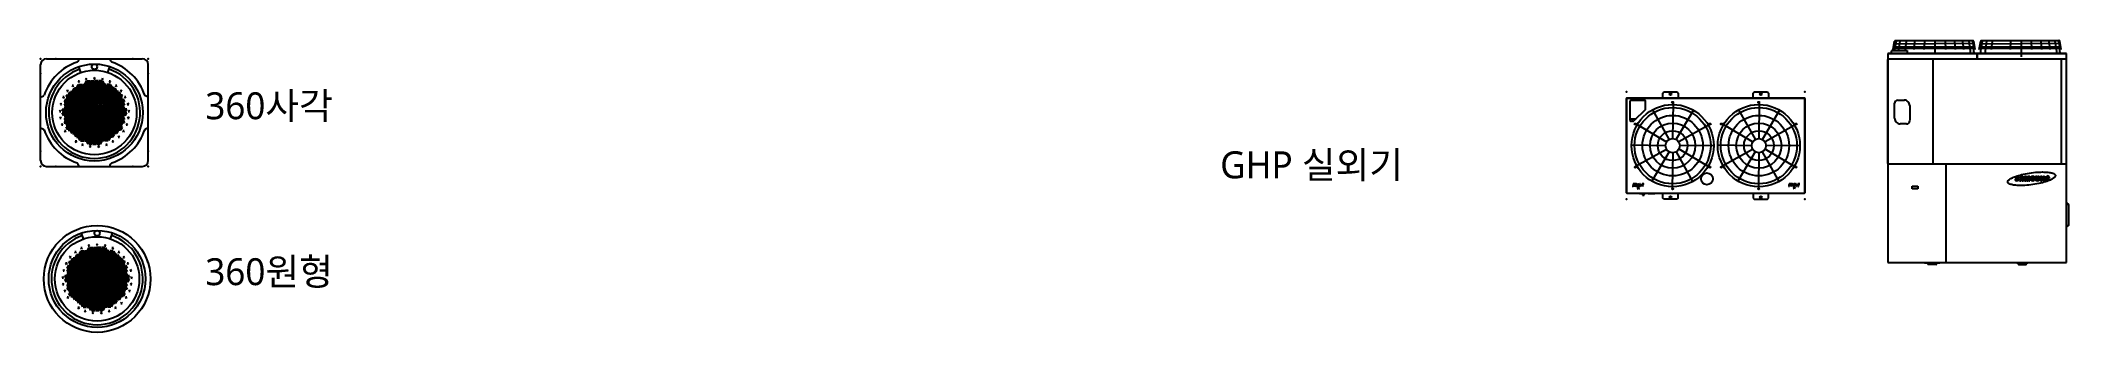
# Model space of a CAD drawing. Header units: millimetres. Extents: x -1305 to 107762, y -9150 to 56526.
# Drawn here: x 55350 to 74209, y 28440 to 31148 of the extents above; entities that cross this region are included whole.
import ezdxf
from ezdxf.enums import TextEntityAlignment as Align

# ---------------------------------------------------------------- set-up
doc = ezdxf.new("R2010")
doc.units = ezdxf.units.MM
for name, color, linetype in [('DVM_INDOOR', 7, 'Continuous'), ('DVM_OUTDOOR', 7, 'Continuous'), ('DVM_REPORT', 7, 'Continuous'), ('DVM_UNIT_BP', 7, 'Continuous'), ('DVM_UNIT_DP', 4, 'Continuous'), ('DVM_UNIT_LP', 3, 'Continuous'), ('SS-TEXT', 7, 'Continuous')]:
    doc.layers.add(name, color=color, linetype=linetype)
doc.styles.add('삼성전자', font='malgun.ttf')

msp = doc.modelspace()

# ---------------------------------------------------------------- texts
at = {"layer": 'SS-TEXT', "color": 2, "ltscale": 15, "style": '삼성전자'}
for s, p in [('360사각', (56882, 30543)), ('GHP 실외기', (66320, 29995)), ('360원형', (56882, 29003))]:
    msp.add_text(s, height=250, dxfattribs=at).set_placement(p, align=Align.MIDDLE_LEFT)

# ---------------------------------------------------------------- blocks, each defined once
blk = doc.blocks.new('OD_D_G_T')
at = {"layer": 'DVM_OUTDOOR', "color": 0, "linetype": 'Continuous'}
for p, q in [((-830, -434), (-830, 441)), ((-830, 441), (-830, -434)), ((-827, 443), (827, 443)), ((827, 443), (-827, 443)), ((-796, 239), (-796, 416)), ((-658, 421), (-791, 421)), ((-653, 341), (-653, 416)), ((-492, 491), (-482, 501)), ((-492, 443), (-492, 491)), ((-482, 501), (-358, 501)), ((-397, 399), (-401, 71)), ((-358, 501), (-348, 491)), ((-348, 491), (-348, 443)), ((348, 491), (358, 501)), ((348, 443), (348, 491)), ((358, 501), (482, 501)), ((404, 399), (400, 71)), ((482, 501), (492, 491)), ((492, 491), (492, 443)), ((830, 441), (830, -434)), ((830, -434), (830, 441)), ((-796, 251), (-741, 251)), ((-759, 251), (-779, 232)), ((-656, 334), (-761, 232)), ((-460, 37), (-742, 204)), ((-589, 336), (-435, 62)), ((-207, 333), (-367, 63)), ((-56, 198), (-342, 38)), ((341, 37), (59, 204)), ((212, 336), (366, 62)), ((594, 333), (434, 63)), ((745, 198), (459, 38)), ((-469, 2), (-783, 7)), ((-18, 0), (-332, 4)), ((332, 2), (18, 7)), ((783, 0), (469, 4)), ((-459, -32), (-745, -192)), ((-434, -56), (-594, -326)), ((-400, -65), (-404, -393)), ((-212, -329), (-366, -55)), ((-59, -198), (-341, -30)), ((342, -32), (56, -192)), ((367, -56), (207, -326)), ((401, -65), (397, -393)), ((589, -329), (435, -55)), ((742, -198), (460, -30)), ((-827, -437), (827, -437)), ((-827, -437), (827, -437)), ((-709, -438), (-709, -437)), ((-708, -440), (-657, -440)), ((-681, -440), (-681, -457)), ((-681, -457), (-666, -457)), ((-666, -457), (-666, -440)), ((-655, -438), (-655, -437)), ((-630, -438), (-630, -437)), ((-629, -440), (-566, -440)), ((-564, -438), (-564, -437)), ((-492, -485), (-492, -437)), ((-482, -495), (-492, -485)), ((-358, -495), (-482, -495)), ((-348, -485), (-358, -495)), ((-348, -485), (-348, -437)), ((348, -437), (348, -485)), ((348, -485), (358, -495)), ((358, -495), (482, -495)), ((482, -495), (492, -485)), ((492, -485), (492, -437))]:
    blk.add_line(p, q, dxfattribs=at)
at = {"layer": 'DVM_OUTDOOR', "color": 0}
for p, q in [((-767, -353), (-771, -377)), ((-769, -378), (-767, -366)), ((-750, -353), (-767, -353)), ((-767, -366), (-755, -366)), ((-766, -363), (-765, -355)), ((-755, -363), (-766, -363)), ((-765, -355), (-750, -355)), ((-755, -366), (-755, -363)), ((-750, -355), (-750, -353)), ((-746, -353), (-750, -377)), ((-748, -378), (-746, -364)), ((-736, -353), (-746, -353)), ((-746, -362), (-744, -355)), ((-746, -362), (-738, -362)), ((-746, -364), (-740, -364)), ((-744, -355), (-736, -355)), ((-740, -364), (-738, -378)), ((-735, -377), (-738, -364)), ((-727, -359), (-729, -371)), ((-727, -371), (-725, -359)), ((-713, -359), (-715, -371)), ((-711, -359), (-713, -371)), ((-705, -353), (-710, -378)), ((-708, -378), (-704, -357)), ((-703, -353), (-705, -353)), ((-704, -357), (-695, -377)), ((-695, -373), (-703, -353)), ((-691, -353), (-695, -373)), ((-693, -377), (-689, -353)), ((-689, -353), (-691, -353)), ((-685, -353), (-685, -355)), ((-669, -353), (-685, -353)), ((-685, -355), (-678, -355)), ((-678, -355), (-682, -377)), ((-682, -377), (-680, -377)), ((-680, -377), (-676, -355)), ((-676, -355), (-669, -355)), ((-669, -355), (-669, -353)), ((684, -351), (679, -375)), ((679, -375), (682, -376)), ((682, -376), (684, -364)), ((700, -351), (684, -351)), ((684, -361), (685, -353)), ((695, -361), (684, -361)), ((684, -364), (695, -364)), ((685, -353), (700, -353)), ((695, -364), (695, -361)), ((700, -353), (700, -351)), ((704, -351), (700, -375)), ((700, -375), (702, -376)), ((702, -376), (704, -362)), ((714, -351), (704, -351)), ((704, -362), (710, -362)), ((705, -360), (706, -353)), ((705, -360), (712, -360)), ((706, -353), (714, -353)), ((710, -362), (713, -376)), ((715, -375), (712, -362)), ((713, -376), (715, -375)), ((723, -357), (721, -369)), ((723, -369), (726, -357)), ((737, -357), (735, -369)), ((739, -357), (737, -369)), ((745, -351), (741, -376)), ((741, -376), (743, -376)), ((743, -376), (746, -355)), ((747, -351), (745, -351)), ((746, -355), (755, -375)), ((755, -371), (747, -351)), ((759, -351), (755, -371)), ((755, -375), (757, -375)), ((757, -375), (761, -351)), ((761, -351), (759, -351)), ((765, -351), (765, -353)), ((781, -351), (765, -351)), ((765, -353), (772, -353)), ((772, -353), (768, -375)), ((768, -375), (770, -375)), ((770, -375), (774, -353)), ((774, -353), (781, -353)), ((781, -353), (781, -351)), ((-771, -377), (-769, -378)), ((-750, -377), (-748, -378)), ((-738, -378), (-735, -377)), ((-727, -391), (-720, -400)), ((-724, -391), (-726, -391)), ((-723, -384), (-723, -390)), ((-717, -383), (-722, -383)), ((-719, -400), (-713, -391)), ((-716, -390), (-716, -384)), ((-713, -391), (-716, -391)), ((-710, -378), (-708, -378)), ((-695, -377), (-693, -377)), ((724, -389), (730, -398)), ((726, -389), (724, -389)), ((727, -382), (727, -388)), ((733, -381), (728, -381)), ((731, -398), (737, -389)), ((734, -388), (734, -382)), ((737, -389), (734, -389))]:
    blk.add_line(p, q, dxfattribs=at)
at = {"layer": 'DVM_OUTDOOR', "color": 0, "linetype": 'Continuous'}
for centre, radius in [((-401, 3), 382), ((-420, 481), 10), ((-401, 404), 6), ((401, 3), 382), ((400, 404), 6), ((420, 481), 10), ((-401, 3), 354), ((-748, 204), 6), ((-401, 3), 281), ((-401, 3), 210), ((-53, 204), 6), ((401, 3), 354), ((53, 204), 6), ((401, 3), 281), ((401, 3), 210), ((748, 204), 6), ((-401, 3), 138), ((-401, 3), 66.1), ((401, 3), 138), ((401, 3), 66.1), ((-748, -197), 6), ((-82, -305), 55), ((-53, -197), 6), ((53, -197), 6), ((748, -197), 6), ((-420, -475), 10), ((-401, -398), 6), ((400, -398), 6), ((420, -475), 10)]:
    blk.add_circle(centre, radius, dxfattribs=at)
for centre, radius, start, end in [((-827, 441), 2.7, 90, 180), ((-827, 441), 2.7, 90, 180), ((-791, 416), 5, 90, 180), ((-658, 416), 5, 0, 90), ((827, 441), 2.7, 0, 90), ((827, 441), 2.7, 0, 90), ((-786, 239), 9.89, 178.4836, 315.6858), ((-768, 239), 9.99, 211.0611, 314.2205), ((-663, 341), 9.86, 313.8255, 0.3442), ((-827, -434), 2.7, 180, 270), ((-827, -434), 2.7, 180, 270), ((-708, -438), 1.5, 180, 270), ((-657, -438), 1.5, 270, 0), ((-629, -438), 1.5, 180, 270), ((-566, -438), 1.5, 270, 0), ((827, -434), 2.7, 270, 0), ((827, -434), 2.7, 270, 0)]:
    blk.add_arc(centre, radius, start, end, dxfattribs=at)
at = {"layer": 'DVM_OUTDOOR', "color": 0}
for centre, radius, start, end in [((-738, -358), 3.87, 265.3355, 60.2564), ((-738, -358), 6.03, 273.7356, 66.2644), ((-725, -371), 3.57, 169.8669, 196.1981), ((-722, -370), 7.12, 195.9454, 268.9921), ((-723, -360), 3.59, 149.3835, 170.0243), ((-725, -371), 1.46, 170.1285, 195.9439), ((-722, -370), 4.9, 195.349, 267.2738), ((-717, -364), 11, 92.9383, 149.9652), ((-717, -364), 9.08, 97.8624, 149.8047), ((-723, -367), 8.8, 273.0545, 332.0438), ((-723, -366), 11.2, 273.424, 329.8161), ((-718, -360), 4.78, 11.7887, 94.6907), ((-718, -360), 7.09, 15.7238, 88.3997), ((-715, -359), 2.24, 358.4472, 10.1866), ((-716, -370), 3.58, 329.563, 350.0672), ((-714, -359), 3.57, 349.8733, 16.205), ((712, -356), 6.03, 273.7356, 66.2644), ((712, -356), 3.87, 265.3355, 60.2564), ((725, -369), 3.57, 169.8669, 196.1981), ((728, -368), 7.12, 195.9454, 268.9921), ((727, -358), 3.59, 149.3835, 170.0243), ((725, -369), 1.46, 170.1285, 195.9439), ((728, -368), 4.9, 195.349, 267.2738), ((733, -362), 11, 92.9383, 149.9652), ((733, -362), 9.08, 97.8624, 149.8047), ((728, -365), 8.8, 273.0545, 332.0438), ((727, -364), 11.2, 273.424, 329.8161), ((733, -357), 4.78, 11.7887, 94.6907), ((733, -358), 7.09, 15.7238, 88.3997), ((735, -357), 2.24, 358.4472, 10.1866), ((734, -368), 3.58, 329.563, 350.0672), ((736, -357), 3.57, 349.8733, 16.205), ((-726, -391), 0.5, 90, 216.8701), ((-724, -390), 0.5, 270, 0), ((-722, -384), 1, 90, 180), ((-717, -384), 1, 0, 90), ((-716, -390), 0.5, 180, 270), ((-713, -391), 0.5, 323.1299, 90), ((724, -389), 0.5, 90, 216.8701), ((726, -388), 0.5, 270, 0), ((728, -382), 1, 90, 180), ((733, -382), 1, 0, 90), ((734, -388), 0.5, 180, 270), ((737, -389), 0.5, 323.1299, 90)]:
    blk.add_arc(centre, radius, start, end, dxfattribs=at)
at = {"layer": 'DVM_UNIT_BP'}
for p in [(-830, 501), (830, 501), (-830, -495), (830, -495)]:
    blk.add_point(p, dxfattribs=at)
at = {"layer": 'DVM_UNIT_LP', "color": 1}
blk.add_point((-597, -440), dxfattribs=at)
blk = doc.blocks.new('OD_D_G_F')
at = {"layer": 'DVM_OUTDOOR', "color": 0, "linetype": 'Continuous'}
for p, q in [((830, 1938), (-830, 1938)), ((-830, 1938), (-830, 0)), ((830, 1887), (-829, 1887)), ((-823, 1938), (823, 1938)), ((-796, 1938), (-796, 1963)), ((-791, 1968), (-653, 1968)), ((-782, 1977), (-769, 2053)), ((-19, 1985), (-782, 1985)), ((-779, 2000), (-23, 2005)), ((-774, 2030), (-28, 2035)), ((-769, 1968), (-769, 1977)), ((-755, 2053), (-768, 1977)), ((-36, 2057), (-765, 2057)), ((-760, 2059), (-41, 2059)), ((-730, 1968), (-717, 2053)), ((-667, 1977), (-658, 2053)), ((-653, 1968), (-653, 1938)), ((-588, 1977), (-581, 2054)), ((-492, 2054), (-496, 1977)), ((-394, 2057), (-394, 1938)), ((-299, 2054), (-296, 1977)), ((-212, 2054), (-205, 1977)), ((-136, 2053), (-127, 1977)), ((-79, 2053), (-62, 1940)), ((-43, 1940), (-62, 1940)), ((-44, 2053), (-31, 1977)), ((-19, 1977), (-33, 2053)), ((-33, 1950), (-33, 1977)), ((-1, 1887), (-1, 1932)), ((1, 1887), (1, 1932)), ((19, 1977), (33, 2053)), ((782, 1985), (19, 1985)), ((22, 2000), (778, 2005)), ((27, 2030), (773, 2035)), ((46, 2053), (33, 1977)), ((33, 1950), (33, 1977)), ((765, 2057), (36, 2057)), ((41, 2059), (760, 2059)), ((51, 1940), (70, 1940)), ((87, 2053), (70, 1940)), ((134, 1977), (143, 2053)), ((309, 2054), (305, 1977)), ((407, 2057), (407, 1938)), ((502, 2054), (505, 1977)), ((590, 2054), (597, 1977)), ((665, 2053), (674, 1977)), ((722, 2053), (739, 1940)), ((758, 1940), (739, 1940)), ((757, 2053), (770, 1977)), ((782, 1977), (769, 2053)), ((769, 1950), (769, 1977)), ((781, 1887), (781, 912)), ((830, 0), (830, 1938)), ((-830, 917), (-830, 1883)), ((-410, 912), (-410, 1885)), ((-768, 1336), (-768, 1477)), ((-738, 1506), (-678, 1506)), ((-628, 1456), (-628, 1316)), ((-658, 1286), (-718, 1286)), ((-830, 910), (-830, 0)), ((830, 912), (-827, 912)), ((-813, 914), (-813, 912)), ((-291, 912), (-291, 0)), ((352, 772), (352, 767)), ((352, 772), (365, 772)), ((353, 791), (353, 787)), ((358, 779), (371, 772)), ((365, 772), (365, 769)), ((380, 779), (367, 786)), ((373, 789), (373, 785)), ((373, 785), (385, 785)), ((385, 791), (385, 785)), ((386, 771), (386, 767)), ((402, 802), (394, 756)), ((394, 756), (407, 756)), ((402, 802), (423, 802)), ((412, 791), (407, 756)), ((412, 791), (413, 791)), ((413, 791), (417, 756)), ((417, 756), (430, 756)), ((423, 802), (430, 756)), ((439, 802), (439, 756)), ((439, 802), (459, 802)), ((439, 756), (451, 756)), ((451, 790), (451, 756)), ((451, 790), (452, 790)), ((458, 756), (452, 790)), ((458, 756), (471, 756)), ((464, 777), (459, 802)), ((464, 777), (465, 777)), ((469, 802), (465, 777)), ((469, 802), (489, 802)), ((471, 756), (476, 790)), ((476, 790), (477, 790)), ((477, 790), (477, 756)), ((477, 756), (489, 756)), ((489, 802), (489, 756)), ((499, 772), (512, 772)), ((499, 772), (499, 767)), ((500, 791), (500, 787)), ((505, 779), (518, 772)), ((512, 772), (512, 769)), ((527, 779), (514, 786)), ((520, 789), (520, 785)), ((520, 785), (532, 785)), ((532, 791), (532, 785)), ((533, 771), (533, 767)), ((543, 802), (556, 802)), ((543, 802), (543, 769)), ((556, 802), (556, 769)), ((564, 802), (564, 769)), ((564, 802), (577, 802)), ((577, 802), (577, 769)), ((588, 802), (588, 756)), ((588, 802), (604, 802)), ((588, 756), (600, 756)), ((600, 785), (600, 756)), ((612, 756), (600, 785)), ((600, 785), (600, 785)), ((604, 802), (615, 773)), ((627, 756), (612, 756)), ((615, 773), (616, 773)), ((616, 802), (627, 802)), ((616, 802), (616, 773)), ((627, 802), (627, 756)), ((638, 790), (638, 768)), ((651, 790), (651, 768)), ((654, 780), (654, 773)), ((654, 780), (670, 780)), ((654, 773), (657, 773)), ((657, 790), (657, 786)), ((657, 786), (670, 786)), ((657, 773), (657, 768)), ((670, 790), (670, 786)), ((670, 780), (670, 768)), ((830, 0), (830, 910)), ((-604, 709), (-554, 709)), ((-604, 684), (-604, 709)), ((-554, 684), (-604, 684)), ((-554, 709), (-554, 684)), ((833, 555), (830, 555)), ((830, 543), (833, 543)), ((833, 556), (833, 553)), ((833, 553), (833, 543)), ((835, 541), (846, 541)), ((848, 539), (848, 344)), ((833, 339), (830, 339)), ((830, 327), (833, 327)), ((833, 340), (833, 329)), ((833, 326), (833, 329)), ((835, 341), (835, 341)), ((846, 341), (835, 341)), ((-830, 0), (830, 0)), ((-830, 0), (830, 0)), ((-492, 0), (-492, -3)), ((-348, -3), (-348, 0)), ((348, -3), (348, 0)), ((492, 0), (492, -3)), ((-492, -3), (-463, -3)), ((-461, -5), (-461, -13)), ((-384, -18), (-456, -18)), ((-379, -13), (-379, -5)), ((-377, -3), (-348, -3)), ((377, -3), (348, -3)), ((379, -13), (379, -5)), ((384, -18), (456, -18)), ((461, -5), (461, -13)), ((492, -3), (463, -3))]:
    blk.add_line(p, q, dxfattribs=at)
at = {"layer": 'DVM_OUTDOOR', "color": 0}
blk.add_line((407, 1938), (407, 1909), dxfattribs=at)
at = {"layer": 'DVM_OUTDOOR', "color": 0, "linetype": 'Continuous'}
for centre, radius, start, end in [((-791, 1963), 5, 90, 180), ((-765, 2053), 3.74, 89.8298, 170.1768), ((-760, 2058), 1, 89.9968, 270.0016), ((-751, 2053), 3.93, 120.7594, 163.4626), ((-714, 2053), 3.56, 91.7496, 173.3224), ((-655, 2053), 3.41, 100.1615, 176.9408), ((-578, 2054), 2.87, 96.8417, 172.6714), ((-490, 2054), 2.12, 92.0387, 179.5183), ((-302, 2054), 2.72, 2.3681, 79.5056), ((-215, 2053), 3.14, 5.8241, 79.4217), ((-140, 2053), 3.5, 359.3844, 79.4574), ((-83, 2053), 3.69, 8.3075, 81.1283), ((-48, 2053), 3.72, 9.4108, 89.1749), ((-43, 1938), 1.72, 347.4512, 90.6068), ((-41, 2058), 1, 269.9984, 90.0032), ((-36, 2053), 3.74, 9.8232, 90.1702), ((-21, 1950), 12, 179.9005, 269.8667), ((-7, 1932), 6, 0, 90), ((7, 1932), 6, 90, 180), ((21, 1950), 12, 270.1333, 0.0995), ((36, 2053), 3.74, 89.8298, 170.1768), ((41, 2058), 1, 89.9968, 270.0016), ((50, 2053), 3.93, 120.7594, 163.4626), ((51, 1938), 1.72, 89.3932, 192.5488), ((147, 2053), 3.41, 100.1615, 176.9408), ((311, 2054), 2.12, 92.0387, 179.5183), ((499, 2054), 2.72, 2.3681, 79.5056), ((586, 2053), 3.14, 5.8241, 79.4217), ((661, 2053), 3.5, 359.3844, 79.4574), ((718, 2053), 3.69, 8.3075, 81.1283), ((754, 2053), 3.72, 9.4108, 89.1749), ((758, 1938), 1.72, 347.4512, 90.6068), ((760, 2058), 1, 269.9984, 90.0032), ((765, 2053), 3.74, 9.8232, 90.1702), ((781, 1950), 12, 179.9005, 269.8667), ((-738, 1476), 30.1, 90.1376, 177.6581), ((-718, 1336), 49.6, 179.4944, 270.5056), ((-678, 1456), 50, 359.9715, 90.0285), ((-657, 1315), 29.4, 268.8039, 1.1961), ((-827, 917), 2.7, 180, 270), ((-827, 910), 2.7, 90, 180), ((369, 789), 3.72, 0, 241.4517), ((369, 769), 3.72, 180, 60.3802), ((516, 789), 3.72, 0, 241.4517), ((516, 769), 3.72, 180, 60.3802), ((560, 769), 3.72, 180, 0), ((654, 790), 3.25, 0, 180), ((654, 768), 3.25, 180, 0), ((835, 543), 1.5, 180, 270), ((846, 539), 2.7, 0, 90), ((835, 340), 1.5, 90, 180), ((846, 344), 2.7, 270, 360), ((-463, -5), 1.98, 0, 90), ((-456, -13), 5.18, 180, 270), ((-384, -13), 5.18, 270, 0), ((-377, -5), 1.98, 90, 180), ((377, -5), 1.98, 0, 90), ((384, -13), 5.18, 180, 270), ((456, -13), 5.18, 270, 0), ((463, -5), 1.98, 90, 180)]:
    blk.add_arc(centre, radius, start, end, dxfattribs=at)
for centre, major_axis, ratio, start_param, end_param in [((369, 767), (16.7, 0), 0.666667, 3.141593, 6.283185), ((369, 791), (-15.8, 0), 0.705882, 5.587678, 6.283185), ((369, 787), (15.8, 0), 0.705882, 3.141593, 3.999165), ((369, 791), (-15.8, 0), 0.705882, 3.141593, 4.810948), ((369, 771), (-16.7, 0), 0.666667, 3.141593, 3.953944), ((516, 767), (16.7, 0), 0.666667, 3.141593, 6.283185), ((516, 791), (-15.8, 0), 0.705882, 3.141593, 6.283185), ((516, 787), (15.8, 0), 0.705882, 3.141593, 3.999165), ((516, 771), (-16.7, 0), 0.666667, 3.141593, 3.953944), ((560, 769), (16.7, 0), 0.777778, 3.141593, 6.283185), ((654, 790), (-15.8, 0), 0.794118, 3.141593, 6.283185), ((654, 768), (15.8, 0), 0.794118, 3.141593, 4.748215), ((654, 768), (15.8, 0), 0.794118, 5.523222, 6.283185)]:
    blk.add_ellipse(centre, major_axis=major_axis, ratio=ratio, start_param=start_param, end_param=end_param, dxfattribs=at)
at = {"layer": 'DVM_OUTDOOR', "color": 0}
blk.add_open_spline([(283, 745), (283, 743), (285, 738), (294, 731), (313, 723), (347, 716), (397, 713), (463, 715), (536, 725), (605, 739), (660, 756), (697, 773), (718, 788), (727, 799), (728, 807), (726, 814), (718, 821), (701, 829), (670, 837), (621, 840), (558, 839), (485, 831), (414, 816), (357, 800), (317, 782), (294, 767), (285, 757), (283, 750), (283, 747), (283, 745)], degree=3, knots=[0, 0, 0, 0, 0.136072, 0.289235, 0.49331, 0.754702, 1.034007, 1.335844, 1.679095, 2.004762, 2.294555, 2.567791, 2.805073, 2.984146, 3.120941, 3.257736, 3.405378, 3.600484, 3.85614, 4.133218, 4.430664, 4.766983, 5.103302, 5.396278, 5.671445, 5.918486, 6.105448, 6.194317, 6.283185, 6.283185, 6.283185, 6.283185], dxfattribs=at)
blk = doc.blocks.new('ID_C_360_4_T')
at = {"layer": 'DVM_INDOOR', "color": 0}
for p, q in [((-500, -445), (-500, 445)), ((-445, 500), (445, 500)), ((-155, 473), (-162, 469)), ((-150, 480), (-155, 473)), ((-143, 500), (-150, 480)), ((-126, 371), (-145, 426)), ((126, 371), (144, 426)), ((143, 500), (150, 480)), ((150, 480), (155, 473)), ((155, 473), (162, 469)), ((500, -445), (500, 445)), ((-249, 211), (-256, 200)), ((-256, 200), (-243, 200)), ((-243, 200), (-249, 211)), ((-228, 193), (-244, 166)), ((-213, 166), (-228, 193)), ((-209, 168), (-224, 195)), ((-224, 195), (-193, 195)), ((-193, 195), (-209, 168)), ((-195, 252), (-207, 252)), ((-207, 252), (-201, 241)), ((-190, 226), (-205, 199)), ((-205, 199), (-174, 199)), ((-190, 193), (-205, 166)), ((-201, 241), (-195, 252)), ((-174, 199), (-190, 226)), ((-174, 166), (-190, 193)), ((-171, 201), (-186, 228)), ((-186, 228), (-155, 228)), ((-171, 168), (-186, 195)), ((-186, 195), (-155, 195)), ((-155, 228), (-171, 201)), ((-155, 195), (-171, 168)), ((-151, 259), (-167, 232)), ((-167, 232), (-136, 232)), ((-151, 226), (-167, 199)), ((-167, 199), (-136, 199)), ((-151, 193), (-167, 166)), ((-138, 290), (-151, 290)), ((-151, 290), (-145, 279)), ((-136, 232), (-151, 259)), ((-136, 199), (-151, 226)), ((-136, 166), (-151, 193)), ((-133, 234), (-148, 261)), ((-148, 261), (-117, 261)), ((-133, 201), (-148, 228)), ((-148, 228), (-117, 228)), ((-133, 168), (-148, 195)), ((-148, 195), (-117, 195)), ((-145, 279), (-138, 290)), ((-117, 261), (-133, 234)), ((-117, 228), (-133, 201)), ((-117, 195), (-133, 168)), ((-114, 259), (-129, 232)), ((-129, 232), (-98, 232)), ((-114, 226), (-129, 199)), ((-129, 199), (-98, 199)), ((-114, 193), (-129, 166)), ((-98, 232), (-114, 259)), ((-98, 199), (-114, 226)), ((-98, 166), (-114, 193)), ((-95, 234), (-110, 261)), ((-110, 261), (-79, 261)), ((-95, 201), (-110, 228)), ((-110, 228), (-79, 228)), ((-95, 168), (-110, 195)), ((-110, 195), (-79, 195)), ((-79, 261), (-95, 234)), ((-79, 228), (-95, 201)), ((-79, 195), (-95, 168)), ((-76, 292), (-91, 265)), ((-91, 265), (-60, 265)), ((-76, 259), (-91, 232)), ((-91, 232), (-60, 232)), ((-76, 226), (-91, 199)), ((-91, 199), (-60, 199)), ((-76, 193), (-91, 166)), ((-76, 318), (-82, 307)), ((-82, 307), (-70, 307)), ((-70, 307), (-76, 318)), ((-60, 265), (-76, 292)), ((-60, 232), (-76, 259)), ((-60, 199), (-76, 226)), ((-60, 166), (-76, 193)), ((-57, 266), (-72, 293)), ((-72, 293), (-41, 293)), ((-72, 260), (-41, 261)), ((-57, 234), (-72, 260)), ((-57, 201), (-72, 228)), ((-72, 228), (-41, 228)), ((-57, 168), (-72, 195)), ((-72, 195), (-41, 195)), ((-41, 293), (-57, 266)), ((-41, 261), (-57, 234)), ((-41, 228), (-57, 201)), ((-41, 195), (-57, 168)), ((-38, 292), (-53, 265)), ((-53, 265), (-22, 265)), ((-38, 259), (-53, 232)), ((-53, 232), (-22, 232)), ((-38, 226), (-53, 199)), ((-53, 199), (-22, 199)), ((-38, 193), (-53, 166)), ((-22, 265), (-38, 292)), ((-22, 232), (-38, 259)), ((-22, 199), (-38, 226)), ((-22, 166), (-38, 193)), ((-19, 266), (-34, 293)), ((-34, 293), (-3, 293)), ((-34, 260), (-3, 261)), ((-19, 234), (-34, 260)), ((-19, 201), (-34, 228)), ((-34, 228), (-3, 228)), ((-19, 168), (-34, 195)), ((-34, 195), (-3, 195)), ((-3, 293), (-19, 266)), ((-3, 261), (-19, 234)), ((-3, 228), (-19, 201)), ((-3, 195), (-19, 168)), ((0, 293), (-16, 266)), ((-16, 266), (16, 266)), ((1, 259), (-15, 232)), ((-15, 232), (16, 232)), ((0, 225), (-15, 198)), ((-15, 198), (16, 198)), ((1, 193), (-15, 166)), ((-1, 325), (-7, 314)), ((-7, 314), (6, 314)), ((6, 314), (-1, 325)), ((16, 266), (0, 293)), ((16, 198), (0, 225)), ((16, 232), (1, 259)), ((16, 166), (1, 193)), ((34, 293), (3, 293)), ((3, 293), (19, 266)), ((34, 260), (3, 261)), ((3, 261), (19, 234)), ((34, 228), (3, 228)), ((3, 228), (19, 201)), ((34, 195), (3, 195)), ((3, 195), (19, 168)), ((19, 266), (34, 293)), ((19, 234), (34, 260)), ((19, 201), (34, 228)), ((19, 168), (34, 195)), ((22, 265), (38, 292)), ((53, 265), (22, 265)), ((22, 232), (38, 259)), ((53, 232), (22, 232)), ((22, 199), (38, 226)), ((53, 199), (22, 199)), ((22, 166), (38, 193)), ((38, 292), (53, 265)), ((38, 259), (53, 232)), ((38, 226), (53, 199)), ((38, 193), (53, 166)), ((72, 293), (41, 293)), ((41, 293), (57, 266)), ((72, 260), (41, 261)), ((41, 261), (57, 234)), ((72, 228), (41, 228)), ((41, 228), (57, 201)), ((72, 195), (41, 195)), ((41, 195), (57, 168)), ((57, 266), (72, 293)), ((57, 234), (72, 260)), ((57, 201), (72, 228)), ((57, 168), (72, 195)), ((60, 265), (76, 292)), ((91, 265), (60, 265)), ((60, 232), (76, 259)), ((91, 232), (60, 232)), ((60, 199), (76, 226)), ((91, 199), (60, 199)), ((60, 166), (76, 193)), ((76, 318), (70, 307)), ((70, 307), (82, 307)), ((82, 307), (76, 318)), ((76, 292), (91, 265)), ((76, 259), (91, 232)), ((76, 226), (91, 199)), ((76, 193), (91, 166)), ((110, 261), (79, 261)), ((79, 261), (95, 234)), ((110, 228), (79, 228)), ((79, 228), (95, 201)), ((110, 195), (79, 195)), ((79, 195), (95, 168)), ((95, 234), (110, 261)), ((95, 201), (110, 228)), ((95, 168), (110, 195)), ((98, 232), (114, 259)), ((129, 232), (98, 232)), ((98, 199), (114, 226)), ((129, 199), (98, 199)), ((98, 166), (114, 193)), ((114, 259), (129, 232)), ((114, 226), (129, 199)), ((114, 193), (129, 166)), ((148, 261), (117, 261)), ((117, 261), (133, 234)), ((148, 228), (117, 228)), ((117, 228), (133, 201)), ((148, 195), (117, 195)), ((117, 195), (133, 168)), ((133, 234), (148, 261)), ((133, 201), (148, 228)), ((133, 168), (148, 195)), ((136, 232), (151, 259)), ((167, 232), (136, 232)), ((136, 199), (151, 226)), ((167, 199), (136, 199)), ((136, 166), (151, 193)), ((151, 290), (138, 290)), ((138, 290), (145, 279)), ((145, 279), (151, 290)), ((151, 259), (167, 232)), ((151, 226), (167, 199)), ((151, 193), (167, 166)), ((186, 228), (155, 228)), ((155, 228), (171, 201)), ((186, 195), (155, 195)), ((155, 195), (171, 168)), ((171, 201), (186, 228)), ((171, 168), (186, 195)), ((174, 199), (190, 226)), ((205, 199), (174, 199)), ((174, 166), (190, 193)), ((190, 226), (205, 199)), ((190, 193), (205, 166)), ((224, 195), (193, 195)), ((193, 195), (209, 168)), ((207, 252), (195, 252)), ((195, 252), (201, 241)), ((201, 241), (207, 252)), ((209, 168), (224, 195)), ((212, 166), (228, 193)), ((228, 193), (244, 166)), ((249, 211), (243, 200)), ((243, 200), (256, 200)), ((256, 200), (249, 211)), ((-500, 143), (-480, 151)), ((-480, 151), (-473, 155)), ((-473, 155), (-468, 163)), ((-320, 20), (-326, 9)), ((-326, 9), (-313, 9)), ((-313, 9), (-320, 20)), ((-311, 86), (-317, 75)), ((-317, 75), (-305, 75)), ((-305, 75), (-311, 86)), ((-285, 4), (-301, 31)), ((-301, 31), (-270, 31)), ((-280, 145), (-293, 145)), ((-293, 145), (-286, 135)), ((-286, 135), (-280, 145)), ((-270, 31), (-285, 4)), ((-265, 128), (-281, 101)), ((-281, 101), (-250, 101)), ((-265, 95), (-281, 68)), ((-281, 68), (-250, 68)), ((-265, 62), (-281, 35)), ((-281, 35), (-250, 35)), ((-265, 29), (-281, 3)), ((-281, 3), (-250, 2)), ((-250, 101), (-265, 128)), ((-250, 68), (-265, 95)), ((-250, 35), (-265, 62)), ((-250, 2), (-265, 29)), ((-246, 135), (-262, 162)), ((-262, 162), (-231, 162)), ((-246, 102), (-262, 129)), ((-262, 129), (-230, 129)), ((-246, 70), (-262, 97)), ((-262, 97), (-231, 97)), ((-246, 37), (-262, 64)), ((-262, 64), (-231, 64)), ((-247, 4), (-262, 31)), ((-262, 31), (-231, 31)), ((-231, 31), (-247, 4)), ((-231, 162), (-246, 135)), ((-230, 129), (-246, 102)), ((-231, 97), (-246, 70)), ((-231, 64), (-246, 37)), ((-244, 166), (-213, 166)), ((-228, 29), (-244, 2)), ((-244, 2), (-213, 2)), ((-228, 161), (-243, 134)), ((-243, 134), (-212, 134)), ((-228, 128), (-243, 101)), ((-243, 101), (-212, 101)), ((-227, 95), (-243, 68)), ((-243, 68), (-212, 68)), ((-228, 62), (-243, 35)), ((-243, 35), (-212, 35)), ((-212, 134), (-228, 161)), ((-212, 101), (-228, 128)), ((-212, 35), (-228, 62)), ((-213, 2), (-228, 29)), ((-212, 68), (-227, 95)), ((-209, 135), (-224, 162)), ((-224, 162), (-193, 162)), ((-209, 102), (-224, 129)), ((-224, 129), (-193, 129)), ((-224, 96), (-193, 97)), ((-209, 70), (-224, 96)), ((-209, 37), (-224, 64)), ((-224, 64), (-193, 64)), ((-209, 4), (-224, 31)), ((-224, 31), (-193, 31)), ((-193, 162), (-209, 135)), ((-193, 129), (-209, 102)), ((-193, 97), (-209, 70)), ((-193, 64), (-209, 37)), ((-193, 31), (-209, 4)), ((-205, 166), (-174, 166)), ((-189, 160), (-205, 133)), ((-205, 133), (-174, 133)), ((-189, 127), (-205, 101)), ((-205, 101), (-174, 100)), ((-189, 95), (-205, 68)), ((-205, 68), (-174, 68)), ((-189, 62), (-205, 35)), ((-205, 35), (-174, 35)), ((-190, 29), (-205, 2)), ((-205, 2), (-174, 2)), ((-174, 2), (-190, 29)), ((-174, 133), (-189, 160)), ((-174, 100), (-189, 127)), ((-174, 68), (-189, 95)), ((-174, 35), (-189, 62)), ((-171, 135), (-186, 162)), ((-186, 162), (-155, 162)), ((-171, 102), (-186, 129)), ((-186, 129), (-155, 129)), ((-171, 69), (-186, 96)), ((-186, 96), (-155, 96)), ((-186, 63), (-155, 64)), ((-171, 37), (-186, 63)), ((-171, 4), (-186, 31)), ((-186, 31), (-155, 31)), ((-155, 162), (-171, 135)), ((-155, 129), (-171, 102)), ((-155, 96), (-171, 69)), ((-155, 64), (-171, 37)), ((-155, 31), (-171, 4)), ((-167, 166), (-136, 166)), ((-151, 160), (-167, 133)), ((-167, 133), (-136, 133)), ((-151, 127), (-167, 100)), ((-167, 100), (-136, 100)), ((-151, 94), (-167, 68)), ((-167, 68), (-136, 67)), ((-151, 62), (-167, 35)), ((-167, 35), (-136, 35)), ((-151, 29), (-167, 2)), ((-167, 2), (-136, 2)), ((-136, 133), (-151, 160)), ((-136, 100), (-151, 127)), ((-136, 67), (-151, 94)), ((-136, 35), (-151, 62)), ((-136, 2), (-151, 29)), ((-133, 135), (-148, 162)), ((-148, 162), (-117, 162)), ((-133, 102), (-148, 129)), ((-148, 129), (-117, 129)), ((-148, 96), (-117, 97)), ((-133, 69), (-148, 96)), ((-133, 37), (-148, 64)), ((-148, 64), (-117, 64)), ((-133, 4), (-148, 31)), ((-148, 31), (-117, 31)), ((-117, 162), (-133, 135)), ((-117, 129), (-133, 102)), ((-117, 97), (-133, 69)), ((-117, 64), (-133, 37)), ((-117, 31), (-133, 4)), ((-129, 166), (-98, 166)), ((-113, 160), (-129, 133)), ((-129, 133), (-98, 133)), ((-114, 127), (-129, 101)), ((-129, 101), (-98, 100)), ((-114, 95), (-129, 68)), ((-129, 68), (-98, 68)), ((-114, 62), (-129, 35)), ((-129, 35), (-98, 35)), ((-114, 29), (-129, 2)), ((-129, 2), (-98, 2)), ((-98, 100), (-114, 127)), ((-98, 68), (-114, 95)), ((-98, 35), (-114, 62)), ((-98, 2), (-114, 29)), ((-98, 133), (-113, 160)), ((-95, 135), (-110, 162)), ((-110, 162), (-79, 162)), ((-95, 102), (-110, 129)), ((-110, 129), (-79, 129)), ((-95, 69), (-110, 96)), ((-110, 96), (-79, 96)), ((-110, 63), (-79, 64)), ((-95, 36), (-110, 63)), ((-95, 4), (-110, 31)), ((-110, 31), (-79, 31)), ((-79, 162), (-95, 135)), ((-79, 129), (-95, 102)), ((-79, 96), (-95, 69)), ((-79, 64), (-95, 36)), ((-79, 31), (-95, 4)), ((-91, 166), (-60, 166)), ((-75, 160), (-91, 133)), ((-91, 133), (-60, 133)), ((-76, 127), (-91, 100)), ((-91, 100), (-60, 100)), ((-76, 95), (-91, 68)), ((-91, 68), (-60, 67)), ((-76, 62), (-91, 35)), ((-91, 35), (-60, 35)), ((-76, 29), (-91, 2)), ((-91, 2), (-60, 2)), ((-60, 100), (-76, 127)), ((-60, 67), (-76, 95)), ((-60, 35), (-76, 62)), ((-60, 2), (-76, 29)), ((-60, 133), (-75, 160)), ((-57, 135), (-72, 162)), ((-72, 162), (-41, 162)), ((-57, 102), (-72, 129)), ((-72, 129), (-41, 129)), ((-57, 69), (-72, 96)), ((-72, 96), (-41, 96)), ((-57, 36), (-72, 63)), ((-72, 63), (-41, 63)), ((-72, 30), (-41, 31)), ((-57, 4), (-72, 30)), ((-41, 162), (-57, 135)), ((-41, 129), (-57, 102)), ((-41, 96), (-57, 69)), ((-41, 63), (-57, 36)), ((-41, 31), (-57, 4)), ((-53, 166), (-22, 166)), ((-38, 160), (-53, 133)), ((-53, 133), (-22, 133)), ((-38, 127), (-53, 100)), ((-53, 100), (-22, 100)), ((-38, 95), (-53, 68)), ((-53, 68), (-22, 67)), ((-38, 62), (-53, 35)), ((-53, 35), (-22, 35)), ((-38, 29), (-53, 2)), ((-53, 2), (-22, 2)), ((-22, 133), (-38, 160)), ((-22, 100), (-38, 127)), ((-22, 67), (-38, 95)), ((-22, 35), (-38, 62)), ((-22, 2), (-38, 29)), ((-19, 135), (-34, 162)), ((-34, 162), (-3, 162)), ((-19, 102), (-34, 129)), ((-34, 129), (-3, 129)), ((-19, 69), (-34, 96)), ((-34, 96), (-3, 96)), ((-19, 36), (-34, 63)), ((-34, 63), (-3, 63)), ((-34, 30), (-3, 31)), ((-19, 4), (-34, 30)), ((-3, 162), (-19, 135)), ((-3, 129), (-19, 102)), ((-3, 96), (-19, 69)), ((-3, 63), (-19, 36)), ((-3, 31), (-19, 4)), ((0, 160), (-16, 133)), ((-16, 133), (15, 133)), ((0, 128), (-16, 101)), ((-16, 101), (15, 101)), ((0, 95), (-16, 68)), ((-16, 68), (15, 68)), ((0, 62), (-16, 35)), ((-16, 35), (15, 35)), ((0, 29), (-16, 2)), ((-16, 2), (15, 2)), ((-15, 166), (16, 166)), ((15, 133), (0, 160)), ((15, 101), (0, 128)), ((15, 68), (0, 95)), ((15, 35), (0, 62)), ((15, 2), (0, 29)), ((34, 162), (3, 162)), ((3, 162), (19, 135)), ((34, 129), (3, 129)), ((3, 129), (19, 102)), ((34, 96), (3, 96)), ((3, 96), (19, 69)), ((34, 63), (3, 63)), ((3, 63), (19, 36)), ((34, 30), (3, 31)), ((3, 31), (19, 4)), ((19, 135), (34, 162)), ((19, 102), (34, 129)), ((19, 69), (34, 96)), ((19, 36), (34, 63)), ((19, 4), (34, 30)), ((53, 166), (22, 166)), ((22, 133), (38, 160)), ((53, 133), (22, 133)), ((22, 100), (38, 127)), ((53, 100), (22, 100)), ((22, 67), (38, 95)), ((53, 68), (22, 67)), ((22, 35), (38, 62)), ((53, 35), (22, 35)), ((22, 2), (38, 29)), ((53, 2), (22, 2)), ((38, 160), (53, 133)), ((38, 127), (53, 100)), ((38, 95), (53, 68)), ((38, 62), (53, 35)), ((38, 29), (53, 2)), ((72, 162), (41, 162)), ((41, 162), (57, 135)), ((72, 129), (41, 129)), ((41, 129), (57, 102)), ((72, 96), (41, 96)), ((41, 96), (57, 69)), ((72, 63), (41, 63)), ((41, 63), (57, 36)), ((72, 30), (41, 31)), ((41, 31), (57, 4)), ((57, 135), (72, 162)), ((57, 102), (72, 129)), ((57, 69), (72, 96)), ((57, 36), (72, 63)), ((57, 4), (72, 30)), ((91, 166), (60, 166)), ((60, 133), (75, 160)), ((91, 133), (60, 133)), ((60, 100), (76, 127)), ((91, 100), (60, 100)), ((60, 67), (76, 95)), ((91, 68), (60, 67)), ((60, 35), (76, 62)), ((91, 35), (60, 35)), ((60, 2), (76, 29)), ((91, 2), (60, 2)), ((75, 160), (91, 133)), ((76, 127), (91, 100)), ((76, 95), (91, 68)), ((76, 62), (91, 35)), ((76, 29), (91, 2)), ((110, 162), (79, 162)), ((79, 162), (95, 135)), ((110, 129), (79, 129)), ((79, 129), (95, 102)), ((110, 96), (79, 96)), ((79, 96), (95, 69)), ((110, 63), (79, 64)), ((79, 64), (95, 36)), ((110, 31), (79, 31)), ((79, 31), (95, 4)), ((95, 135), (110, 162)), ((95, 102), (110, 129)), ((95, 69), (110, 96)), ((95, 36), (110, 63)), ((95, 4), (110, 31)), ((129, 166), (98, 166)), ((98, 133), (113, 160)), ((129, 133), (98, 133)), ((98, 100), (114, 127)), ((129, 101), (98, 100)), ((98, 68), (114, 95)), ((129, 68), (98, 68)), ((98, 35), (114, 62)), ((129, 35), (98, 35)), ((98, 2), (114, 29)), ((129, 2), (98, 2)), ((113, 160), (129, 133)), ((114, 127), (129, 101)), ((114, 95), (129, 68)), ((114, 62), (129, 35)), ((114, 29), (129, 2)), ((148, 162), (117, 162)), ((117, 162), (133, 135)), ((148, 129), (117, 129)), ((117, 129), (133, 102)), ((148, 96), (117, 97)), ((117, 97), (133, 69)), ((148, 64), (117, 64)), ((117, 64), (133, 37)), ((148, 31), (117, 31)), ((117, 31), (133, 4)), ((133, 135), (148, 162)), ((133, 102), (148, 129)), ((133, 69), (148, 96)), ((133, 37), (148, 64)), ((133, 4), (148, 31)), ((167, 166), (136, 166)), ((136, 133), (151, 160)), ((167, 133), (136, 133)), ((136, 100), (151, 127)), ((167, 100), (136, 100)), ((136, 67), (151, 94)), ((167, 68), (136, 67)), ((136, 35), (151, 62)), ((167, 35), (136, 35)), ((136, 2), (151, 29)), ((167, 2), (136, 2)), ((151, 160), (167, 133)), ((151, 127), (167, 100)), ((151, 94), (167, 68)), ((151, 62), (167, 35)), ((151, 29), (167, 2)), ((186, 162), (155, 162)), ((155, 162), (171, 135)), ((186, 129), (155, 129)), ((155, 129), (171, 102)), ((186, 96), (155, 96)), ((155, 96), (171, 69)), ((186, 63), (155, 64)), ((155, 64), (171, 37)), ((186, 31), (155, 31)), ((155, 31), (171, 4)), ((171, 135), (186, 162)), ((171, 102), (186, 129)), ((171, 69), (186, 96)), ((171, 37), (186, 63)), ((171, 4), (186, 31)), ((205, 166), (174, 166)), ((174, 133), (189, 160)), ((205, 133), (174, 133)), ((174, 100), (189, 127)), ((205, 101), (174, 100)), ((174, 68), (189, 95)), ((205, 68), (174, 68)), ((174, 35), (189, 62)), ((205, 35), (174, 35)), ((174, 2), (190, 29)), ((205, 2), (174, 2)), ((189, 160), (205, 133)), ((189, 127), (205, 101)), ((189, 95), (205, 68)), ((189, 62), (205, 35)), ((190, 29), (205, 2)), ((224, 162), (193, 162)), ((193, 162), (208, 135)), ((224, 129), (193, 129)), ((193, 129), (209, 102)), ((224, 96), (193, 96)), ((193, 96), (209, 69)), ((224, 63), (193, 64)), ((193, 64), (209, 37)), ((224, 31), (193, 31)), ((193, 31), (209, 4)), ((208, 135), (224, 162)), ((209, 102), (224, 129)), ((209, 69), (224, 96)), ((209, 37), (224, 63)), ((209, 4), (224, 31)), ((211, 68), (227, 95)), ((243, 68), (211, 68)), ((244, 166), (212, 166)), ((212, 133), (228, 160)), ((243, 134), (212, 133)), ((212, 100), (228, 127)), ((243, 101), (212, 100)), ((212, 35), (228, 62)), ((243, 35), (212, 35)), ((212, 2), (228, 29)), ((243, 2), (212, 2)), ((227, 95), (243, 68)), ((228, 160), (243, 134)), ((228, 127), (243, 101)), ((228, 62), (243, 35)), ((228, 29), (243, 2)), ((262, 162), (230, 162)), ((230, 162), (246, 135)), ((261, 129), (230, 129)), ((230, 129), (246, 102)), ((261, 96), (230, 96)), ((230, 96), (246, 69)), ((261, 63), (230, 64)), ((230, 64), (246, 37)), ((262, 31), (231, 31)), ((231, 31), (246, 4)), ((246, 135), (262, 162)), ((246, 102), (261, 129)), ((246, 69), (261, 96)), ((246, 37), (261, 63)), ((246, 4), (262, 31)), ((249, 100), (265, 127)), ((281, 101), (249, 100)), ((249, 68), (265, 95)), ((281, 68), (249, 68)), ((249, 35), (265, 62)), ((281, 35), (249, 35)), ((249, 2), (265, 29)), ((281, 2), (249, 2)), ((265, 127), (281, 101)), ((265, 95), (281, 68)), ((265, 62), (281, 35)), ((265, 29), (281, 2)), ((300, 31), (269, 31)), ((269, 31), (285, 4)), ((292, 146), (279, 146)), ((279, 146), (286, 135)), ((285, 4), (300, 31)), ((286, 135), (292, 146)), ((312, 86), (306, 75)), ((306, 75), (319, 75)), ((319, 75), (312, 86)), ((320, 20), (313, 9)), ((313, 9), (326, 9)), ((326, 9), (320, 20)), ((473, 155), (468, 163)), ((480, 151), (473, 155)), ((500, 143), (480, 151)), ((-500, -143), (-480, -150)), ((-480, -150), (-473, -155)), ((-473, -155), (-468, -162)), ((-316, -40), (-322, -51)), ((-322, -51), (-309, -51)), ((-309, -51), (-316, -40)), ((-300, -102), (-307, -113)), ((-307, -113), (-294, -113)), ((-285, -29), (-301, -2)), ((-301, -2), (-270, -2)), ((-294, -113), (-300, -102)), ((-270, -2), (-285, -29)), ((-265, -4), (-281, -30)), ((-281, -30), (-250, -31)), ((-265, -36), (-281, -63)), ((-281, -63), (-250, -63)), ((-265, -69), (-281, -96)), ((-281, -96), (-250, -96)), ((-265, -169), (-277, -169)), ((-277, -169), (-271, -180)), ((-271, -180), (-265, -169)), ((-250, -31), (-265, -4)), ((-250, -63), (-265, -36)), ((-250, -96), (-265, -69)), ((-247, -62), (-263, -35)), ((-263, -35), (-231, -35)), ((-247, -95), (-263, -68)), ((-263, -68), (-231, -68)), ((-263, -101), (-232, -100)), ((-247, -128), (-263, -101)), ((-247, -160), (-263, -133)), ((-263, -133), (-232, -133)), ((-247, -29), (-262, -2)), ((-262, -2), (-231, -2)), ((-231, -2), (-247, -29)), ((-231, -35), (-247, -62)), ((-231, -68), (-247, -95)), ((-232, -100), (-247, -128)), ((-232, -133), (-247, -160)), ((-229, -69), (-245, -96)), ((-245, -96), (-214, -96)), ((-228, -4), (-244, -30)), ((-244, -30), (-212, -31)), ((-229, -36), (-244, -63)), ((-244, -63), (-213, -63)), ((-229, -102), (-244, -129)), ((-244, -129), (-213, -129)), ((-229, -135), (-244, -162)), ((-244, -162), (-213, -162)), ((-213, -63), (-229, -36)), ((-214, -96), (-229, -69)), ((-213, -129), (-229, -102)), ((-213, -162), (-229, -135)), ((-212, -31), (-228, -4)), ((-209, -62), (-225, -35)), ((-225, -35), (-194, -35)), ((-209, -95), (-225, -68)), ((-225, -68), (-194, -68)), ((-209, -128), (-225, -101)), ((-225, -101), (-194, -101)), ((-209, -160), (-225, -133)), ((-225, -133), (-194, -133)), ((-209, -29), (-224, -2)), ((-224, -2), (-193, -2)), ((-208, -193), (-224, -166)), ((-224, -166), (-193, -166)), ((-193, -2), (-209, -29)), ((-194, -35), (-209, -62)), ((-194, -68), (-209, -95)), ((-194, -101), (-209, -128)), ((-194, -133), (-209, -160)), ((-193, -166), (-208, -193)), ((-190, -4), (-205, -31)), ((-205, -31), (-174, -31)), ((-189, -37), (-205, -64)), ((-205, -64), (-174, -64)), ((-190, -70), (-205, -97)), ((-205, -97), (-174, -97)), ((-190, -103), (-205, -129)), ((-205, -129), (-174, -130)), ((-190, -135), (-205, -162)), ((-205, -162), (-174, -162)), ((-189, -168), (-205, -195)), ((-174, -31), (-190, -4)), ((-174, -97), (-190, -70)), ((-174, -130), (-190, -103)), ((-174, -162), (-190, -135)), ((-174, -64), (-189, -37)), ((-174, -195), (-189, -168)), ((-171, -29), (-186, -2)), ((-186, -2), (-155, -2)), ((-171, -62), (-186, -35)), ((-186, -35), (-155, -35)), ((-171, -95), (-186, -68)), ((-186, -68), (-155, -68)), ((-171, -128), (-186, -101)), ((-186, -101), (-155, -101)), ((-171, -161), (-186, -134)), ((-186, -134), (-155, -134)), ((-186, -167), (-155, -166)), ((-171, -193), (-186, -167)), ((-155, -2), (-171, -29)), ((-155, -35), (-171, -62)), ((-155, -68), (-171, -95)), ((-155, -101), (-171, -128)), ((-155, -134), (-171, -161)), ((-155, -166), (-171, -193)), ((-151, -4), (-167, -31)), ((-167, -31), (-136, -31)), ((-151, -37), (-167, -64)), ((-167, -64), (-136, -64)), ((-151, -70), (-167, -97)), ((-167, -97), (-136, -97)), ((-151, -103), (-167, -130)), ((-167, -130), (-136, -130)), ((-151, -135), (-167, -162)), ((-167, -162), (-136, -163)), ((-151, -168), (-167, -195)), ((-136, -31), (-151, -4)), ((-136, -64), (-151, -37)), ((-136, -97), (-151, -70)), ((-136, -130), (-151, -103)), ((-136, -163), (-151, -135)), ((-136, -195), (-151, -168)), ((-133, -29), (-148, -2)), ((-148, -2), (-117, -2)), ((-133, -62), (-148, -35)), ((-148, -35), (-117, -35)), ((-133, -95), (-148, -68)), ((-148, -68), (-117, -68)), ((-133, -128), (-148, -101)), ((-148, -101), (-117, -101)), ((-148, -134), (-117, -133)), ((-133, -161), (-148, -134)), ((-133, -193), (-148, -166)), ((-148, -166), (-117, -166)), ((-117, -2), (-133, -29)), ((-117, -35), (-133, -62)), ((-117, -68), (-133, -95)), ((-117, -101), (-133, -128)), ((-117, -133), (-133, -161)), ((-117, -166), (-133, -193)), ((-114, -4), (-129, -31)), ((-129, -31), (-98, -31)), ((-114, -37), (-129, -64)), ((-129, -64), (-98, -64)), ((-114, -70), (-129, -97)), ((-129, -97), (-98, -97)), ((-114, -103), (-129, -129)), ((-129, -129), (-98, -130)), ((-114, -135), (-129, -162)), ((-129, -162), (-98, -162)), ((-113, -168), (-129, -195)), ((-98, -31), (-114, -4)), ((-98, -64), (-114, -37)), ((-98, -97), (-114, -70)), ((-98, -130), (-114, -103)), ((-98, -162), (-114, -135)), ((-98, -195), (-113, -168)), ((-95, -29), (-110, -2)), ((-110, -2), (-79, -2)), ((-95, -62), (-110, -35)), ((-110, -35), (-79, -35)), ((-95, -95), (-110, -68)), ((-110, -68), (-79, -68)), ((-95, -128), (-110, -101)), ((-110, -101), (-79, -101)), ((-95, -161), (-110, -134)), ((-110, -134), (-79, -134)), ((-110, -167), (-79, -166)), ((-95, -193), (-110, -167)), ((-79, -2), (-95, -29)), ((-79, -35), (-95, -62)), ((-79, -68), (-95, -95)), ((-79, -101), (-95, -128)), ((-79, -134), (-95, -161)), ((-79, -166), (-95, -193)), ((-76, -4), (-91, -31)), ((-91, -31), (-60, -31)), ((-76, -37), (-91, -64)), ((-91, -64), (-60, -64)), ((-76, -70), (-91, -97)), ((-91, -97), (-60, -97)), ((-76, -103), (-91, -130)), ((-91, -130), (-60, -130)), ((-76, -135), (-91, -162)), ((-91, -162), (-60, -162)), ((-75, -168), (-91, -195)), ((-60, -31), (-76, -4)), ((-60, -64), (-76, -37)), ((-60, -97), (-76, -70)), ((-60, -130), (-76, -103)), ((-60, -162), (-76, -135)), ((-60, -195), (-75, -168)), ((-57, -29), (-72, -2)), ((-72, -2), (-41, -2)), ((-57, -62), (-72, -35)), ((-72, -35), (-41, -35)), ((-57, -95), (-72, -68)), ((-72, -68), (-41, -68)), ((-57, -128), (-72, -101)), ((-72, -101), (-41, -101)), ((-57, -161), (-72, -134)), ((-72, -134), (-41, -134)), ((-57, -194), (-72, -167)), ((-72, -167), (-41, -167)), ((-41, -2), (-57, -29)), ((-41, -35), (-57, -62)), ((-41, -68), (-57, -95)), ((-41, -101), (-57, -128)), ((-41, -134), (-57, -161)), ((-41, -167), (-57, -194)), ((-38, -4), (-53, -31)), ((-53, -31), (-22, -31)), ((-38, -37), (-53, -64)), ((-53, -64), (-22, -64)), ((-38, -70), (-53, -97)), ((-53, -97), (-22, -97)), ((-38, -103), (-53, -130)), ((-53, -130), (-22, -130)), ((-38, -135), (-53, -162)), ((-53, -162), (-22, -162)), ((-38, -168), (-53, -195)), ((-22, -31), (-38, -4)), ((-22, -64), (-38, -37)), ((-22, -97), (-38, -70)), ((-22, -130), (-38, -103)), ((-22, -162), (-38, -135)), ((-22, -195), (-38, -168)), ((-19, -29), (-34, -2)), ((-34, -2), (-3, -2)), ((-19, -62), (-34, -35)), ((-34, -35), (-3, -35)), ((-19, -95), (-34, -68)), ((-34, -68), (-3, -68)), ((-19, -128), (-34, -101)), ((-34, -101), (-3, -101)), ((-19, -161), (-34, -134)), ((-34, -134), (-3, -134)), ((-19, -194), (-34, -167)), ((-34, -167), (-3, -167)), ((-3, -2), (-19, -29)), ((-3, -35), (-19, -62)), ((-3, -68), (-19, -95)), ((-3, -101), (-19, -128)), ((-3, -134), (-19, -161)), ((-3, -167), (-19, -194)), ((0, -4), (-16, -31)), ((-16, -31), (15, -31)), ((0, -37), (-16, -64)), ((-16, -64), (15, -64)), ((0, -69), (-16, -96)), ((-16, -96), (15, -96)), ((0, -103), (-16, -130)), ((-16, -130), (15, -130)), ((0, -136), (-16, -163)), ((-16, -163), (15, -163)), ((0, -168), (-16, -195)), ((15, -31), (0, -4)), ((15, -64), (0, -37)), ((15, -96), (0, -69)), ((15, -130), (0, -103)), ((15, -163), (0, -136)), ((15, -195), (0, -168)), ((34, -2), (3, -2)), ((3, -2), (19, -29)), ((34, -35), (3, -35)), ((3, -35), (19, -62)), ((34, -68), (3, -68)), ((3, -68), (19, -95)), ((34, -101), (3, -101)), ((3, -101), (19, -128)), ((34, -134), (3, -134)), ((3, -134), (19, -161)), ((34, -167), (3, -167)), ((3, -167), (19, -194)), ((19, -29), (34, -2)), ((19, -62), (34, -35)), ((19, -95), (34, -68)), ((19, -128), (34, -101)), ((19, -161), (34, -134)), ((19, -194), (34, -167)), ((22, -31), (38, -4)), ((53, -31), (22, -31)), ((22, -64), (38, -37)), ((53, -64), (22, -64)), ((22, -97), (38, -70)), ((53, -97), (22, -97)), ((22, -130), (38, -103)), ((53, -130), (22, -130)), ((22, -162), (38, -135)), ((53, -162), (22, -162)), ((22, -195), (38, -168)), ((38, -4), (53, -31)), ((38, -37), (53, -64)), ((38, -70), (53, -97)), ((38, -103), (53, -130)), ((38, -135), (53, -162)), ((38, -168), (53, -195)), ((72, -2), (41, -2)), ((41, -2), (57, -29)), ((72, -35), (41, -35)), ((41, -35), (57, -62)), ((72, -68), (41, -68)), ((41, -68), (57, -95)), ((72, -101), (41, -101)), ((41, -101), (57, -128)), ((72, -134), (41, -134)), ((41, -134), (57, -161)), ((72, -167), (41, -167)), ((41, -167), (57, -194)), ((57, -29), (72, -2)), ((57, -62), (72, -35)), ((57, -95), (72, -68)), ((57, -128), (72, -101)), ((57, -161), (72, -134)), ((57, -194), (72, -167)), ((60, -31), (76, -4)), ((91, -31), (60, -31)), ((60, -64), (76, -37)), ((91, -64), (60, -64)), ((60, -97), (76, -70)), ((91, -97), (60, -97)), ((60, -130), (76, -103)), ((91, -130), (60, -130)), ((60, -162), (76, -135)), ((91, -162), (60, -162)), ((60, -195), (75, -168)), ((75, -168), (91, -195)), ((76, -4), (91, -31)), ((76, -37), (91, -64)), ((76, -70), (91, -97)), ((76, -103), (91, -130)), ((76, -135), (91, -162)), ((110, -2), (79, -2)), ((79, -2), (95, -29)), ((110, -35), (79, -35)), ((79, -35), (95, -62)), ((110, -68), (79, -68)), ((79, -68), (95, -95)), ((110, -101), (79, -101)), ((79, -101), (95, -128)), ((110, -134), (79, -134)), ((79, -134), (95, -161)), ((110, -167), (79, -166)), ((79, -166), (95, -193)), ((95, -29), (110, -2)), ((95, -62), (110, -35)), ((95, -95), (110, -68)), ((95, -128), (110, -101)), ((95, -161), (110, -134)), ((95, -193), (110, -167)), ((98, -31), (114, -4)), ((129, -31), (98, -31)), ((98, -64), (114, -37)), ((129, -64), (98, -64)), ((98, -97), (114, -70)), ((129, -97), (98, -97)), ((98, -130), (114, -103)), ((129, -129), (98, -130)), ((98, -162), (114, -135)), ((129, -162), (98, -162)), ((98, -195), (113, -168)), ((113, -168), (129, -195)), ((114, -4), (129, -31)), ((114, -37), (129, -64)), ((114, -70), (129, -97)), ((114, -103), (129, -129)), ((114, -135), (129, -162)), ((148, -2), (117, -2)), ((117, -2), (133, -29)), ((148, -35), (117, -35)), ((117, -35), (133, -62)), ((148, -68), (117, -68)), ((117, -68), (133, -95)), ((148, -101), (117, -101)), ((117, -101), (133, -128)), ((148, -134), (117, -133)), ((117, -133), (133, -161)), ((148, -166), (117, -166)), ((117, -166), (133, -193)), ((133, -29), (148, -2)), ((133, -62), (148, -35)), ((133, -95), (148, -68)), ((133, -128), (148, -101)), ((133, -161), (148, -134)), ((133, -193), (148, -166)), ((136, -31), (151, -4)), ((167, -31), (136, -31)), ((136, -64), (151, -37)), ((167, -64), (136, -64)), ((136, -97), (151, -70)), ((167, -97), (136, -97)), ((136, -130), (151, -103)), ((167, -130), (136, -130)), ((136, -163), (151, -135)), ((167, -162), (136, -163)), ((136, -195), (151, -168)), ((151, -4), (167, -31)), ((151, -37), (167, -64)), ((151, -70), (167, -97)), ((151, -103), (167, -130)), ((151, -135), (167, -162)), ((151, -168), (167, -195)), ((186, -2), (155, -2)), ((155, -2), (171, -29)), ((186, -35), (155, -35)), ((155, -35), (171, -62)), ((186, -68), (155, -68)), ((155, -68), (171, -95)), ((186, -101), (155, -101)), ((155, -101), (171, -128)), ((186, -134), (155, -134)), ((155, -134), (171, -161)), ((186, -167), (155, -166)), ((155, -166), (171, -193)), ((171, -29), (186, -2)), ((171, -62), (186, -35)), ((171, -95), (186, -68)), ((171, -128), (186, -101)), ((171, -161), (186, -134)), ((171, -193), (186, -167)), ((174, -31), (190, -4)), ((205, -31), (174, -31)), ((174, -64), (189, -37)), ((205, -64), (174, -64)), ((174, -97), (190, -70)), ((205, -97), (174, -97)), ((174, -130), (190, -103)), ((205, -129), (174, -130)), ((174, -162), (190, -135)), ((205, -162), (174, -162)), ((174, -195), (189, -168)), ((189, -37), (205, -64)), ((189, -168), (205, -195)), ((190, -4), (205, -31)), ((190, -70), (205, -97)), ((190, -103), (205, -129)), ((190, -135), (205, -162)), ((223, -167), (192, -166)), ((192, -166), (208, -193)), ((224, -2), (193, -2)), ((193, -2), (209, -29)), ((224, -35), (193, -35)), ((193, -35), (209, -62)), ((224, -68), (193, -68)), ((193, -68), (209, -95)), ((224, -101), (193, -101)), ((193, -101), (209, -128)), ((224, -134), (193, -134)), ((193, -134), (209, -161)), ((208, -193), (223, -167)), ((209, -29), (224, -2)), ((209, -62), (224, -35)), ((209, -95), (224, -68)), ((209, -128), (224, -101)), ((209, -161), (224, -134)), ((212, -31), (228, -4)), ((243, -31), (212, -31)), ((212, -129), (228, -102)), ((244, -129), (212, -129)), ((212, -162), (228, -135)), ((244, -162), (212, -162)), ((213, -64), (229, -37)), ((244, -64), (213, -64)), ((213, -97), (229, -70)), ((244, -96), (213, -97)), ((228, -4), (243, -31)), ((228, -102), (244, -129)), ((228, -135), (244, -162)), ((229, -37), (244, -64)), ((229, -70), (244, -96)), ((262, -2), (231, -2)), ((231, -2), (246, -29)), ((262, -35), (231, -35)), ((231, -35), (247, -62)), ((262, -68), (231, -68)), ((231, -68), (247, -95)), ((262, -101), (231, -101)), ((231, -101), (247, -128)), ((262, -134), (231, -134)), ((231, -134), (247, -161)), ((246, -29), (262, -2)), ((247, -62), (262, -35)), ((247, -95), (262, -68)), ((247, -128), (262, -101)), ((247, -161), (262, -134)), ((249, -31), (265, -4)), ((281, -31), (249, -31)), ((249, -64), (265, -37)), ((281, -63), (249, -64)), ((249, -96), (265, -69)), ((281, -96), (249, -96)), ((276, -169), (263, -169)), ((263, -169), (270, -180)), ((265, -4), (281, -31)), ((265, -37), (281, -63)), ((265, -69), (281, -96)), ((301, -2), (269, -2)), ((269, -2), (285, -29)), ((270, -180), (276, -169)), ((285, -29), (301, -2)), ((300, -102), (294, -113)), ((294, -113), (307, -113)), ((307, -113), (300, -102)), ((315, -40), (309, -51)), ((309, -51), (322, -51)), ((322, -51), (315, -40)), ((473, -155), (468, -162)), ((480, -150), (473, -155)), ((500, -143), (480, -150)), ((-205, -195), (-174, -195)), ((-171, -226), (-186, -199)), ((-186, -199), (-155, -199)), ((-165, -266), (-178, -266)), ((-178, -266), (-171, -277)), ((-155, -199), (-171, -226)), ((-171, -277), (-165, -266)), ((-167, -195), (-136, -195)), ((-151, -201), (-167, -228)), ((-167, -228), (-136, -228)), ((-136, -228), (-151, -201)), ((-133, -226), (-148, -199)), ((-148, -199), (-117, -199)), ((-133, -259), (-148, -232)), ((-148, -232), (-117, -232)), ((-117, -199), (-133, -226)), ((-117, -232), (-133, -259)), ((-129, -195), (-98, -195)), ((-114, -201), (-129, -228)), ((-129, -228), (-98, -228)), ((-114, -234), (-129, -261)), ((-129, -261), (-98, -261)), ((-105, -297), (-117, -297)), ((-117, -297), (-111, -308)), ((-98, -228), (-114, -201)), ((-98, -261), (-114, -234)), ((-111, -308), (-105, -297)), ((-95, -226), (-110, -199)), ((-110, -199), (-79, -199)), ((-95, -259), (-110, -232)), ((-110, -232), (-79, -232)), ((-79, -199), (-95, -226)), ((-79, -232), (-95, -259)), ((-91, -195), (-60, -195)), ((-76, -201), (-91, -228)), ((-91, -228), (-60, -228)), ((-76, -234), (-91, -261)), ((-91, -261), (-60, -261)), ((-60, -228), (-76, -201)), ((-60, -261), (-76, -234)), ((-72, -200), (-41, -199)), ((-57, -226), (-72, -200)), ((-57, -259), (-72, -232)), ((-72, -232), (-41, -232)), ((-57, -292), (-72, -265)), ((-72, -265), (-41, -265)), ((-41, -199), (-57, -226)), ((-41, -232), (-57, -259)), ((-41, -265), (-57, -292)), ((-53, -195), (-22, -195)), ((-38, -201), (-53, -228)), ((-53, -228), (-22, -228)), ((-38, -234), (-53, -261)), ((-53, -261), (-22, -261)), ((-38, -267), (-53, -294)), ((-53, -294), (-22, -294)), ((-33, -313), (-46, -313)), ((-46, -313), (-40, -324)), ((-40, -324), (-33, -313)), ((-22, -228), (-38, -201)), ((-22, -261), (-38, -234)), ((-22, -294), (-38, -267)), ((-34, -200), (-3, -199)), ((-19, -226), (-34, -200)), ((-19, -259), (-34, -232)), ((-34, -232), (-3, -232)), ((-19, -292), (-34, -265)), ((-34, -265), (-3, -265)), ((-3, -199), (-19, -226)), ((-3, -232), (-19, -259)), ((-3, -265), (-19, -292)), ((-16, -195), (15, -195)), ((0, -234), (-16, -261)), ((-16, -261), (16, -261)), ((0, -267), (-16, -294)), ((-16, -294), (15, -294)), ((0, -201), (-15, -228)), ((-15, -228), (16, -228)), ((16, -228), (0, -201)), ((16, -261), (0, -234)), ((15, -294), (0, -267)), ((34, -200), (3, -199)), ((3, -199), (19, -226)), ((34, -232), (3, -232)), ((3, -232), (19, -259)), ((34, -265), (3, -265)), ((3, -265), (19, -292)), ((19, -226), (34, -200)), ((19, -259), (34, -232)), ((19, -292), (34, -265)), ((53, -195), (22, -195)), ((22, -228), (38, -201)), ((53, -228), (22, -228)), ((22, -261), (38, -234)), ((53, -261), (22, -261)), ((22, -294), (38, -267)), ((53, -294), (22, -294)), ((46, -313), (33, -313)), ((33, -313), (40, -324)), ((38, -201), (53, -228)), ((38, -234), (53, -261)), ((38, -267), (53, -294)), ((40, -324), (46, -313)), ((72, -200), (41, -199)), ((41, -199), (57, -226)), ((72, -232), (41, -232)), ((41, -232), (57, -259)), ((72, -265), (41, -265)), ((41, -265), (57, -292)), ((57, -226), (72, -200)), ((57, -259), (72, -232)), ((57, -292), (72, -265)), ((91, -195), (60, -195)), ((60, -228), (76, -201)), ((91, -228), (60, -228)), ((60, -261), (76, -234)), ((91, -261), (60, -261)), ((76, -201), (91, -228)), ((76, -234), (91, -261)), ((110, -199), (79, -199)), ((79, -199), (95, -226)), ((110, -232), (79, -232)), ((79, -232), (95, -259)), ((95, -226), (110, -199)), ((95, -259), (110, -232)), ((129, -195), (98, -195)), ((98, -228), (114, -201)), ((129, -228), (98, -228)), ((98, -261), (114, -234)), ((129, -261), (98, -261)), ((118, -297), (105, -297)), ((105, -297), (112, -308)), ((112, -308), (118, -297)), ((114, -201), (129, -228)), ((114, -234), (129, -261)), ((148, -199), (117, -199)), ((117, -199), (133, -226)), ((148, -232), (117, -232)), ((117, -232), (133, -259)), ((133, -226), (148, -199)), ((133, -259), (148, -232)), ((167, -195), (136, -195)), ((136, -228), (151, -201)), ((167, -228), (136, -228)), ((151, -201), (167, -228)), ((186, -199), (155, -199)), ((155, -199), (171, -226)), ((178, -266), (165, -266)), ((165, -266), (171, -277)), ((171, -226), (186, -199)), ((171, -277), (178, -266)), ((205, -195), (174, -195)), ((227, -218), (220, -229)), ((220, -229), (233, -229)), ((233, -229), (227, -218)), ((-445, -500), (445, -500)), ((-155, -473), (-162, -468)), ((-150, -480), (-155, -473)), ((-143, -500), (-150, -480)), ((143, -500), (150, -480)), ((150, -480), (155, -473)), ((155, -473), (162, -468))]:
    blk.add_line(p, q, dxfattribs=at)
for centre, radius in [((0, 0), 450), ((0, 0), 392), ((0, 425), 25.5)]:
    blk.add_circle(centre, radius, dxfattribs=at)
for centre, radius, start, end in [((-445, 445), 55, 90, 180), ((0, 1), 495, 109.0772, 160.9239), ((0, 0), 425, 108.7564, 71.2959), ((0, 1), 495, 19.0761, 70.9228), ((445, 445), 55, 0, 90), ((0, 0), 495, 199.0761, 250.9228), ((0, 0), 495, 289.0772, 340.9239), ((-445, -445), 55, 180, 270), ((445, -445), 55, 270, 0)]:
    blk.add_arc(centre, radius, start, end, dxfattribs=at)
at = {"layer": 'DVM_UNIT_BP'}
for p in [(-500, 500), (500, 500), (-500, -500), (500, -500)]:
    blk.add_point(p, dxfattribs=at)
at = {"layer": 'DVM_UNIT_DP'}
for p in [(-358, 500), (500, 363), (-500, -358), (358, -500)]:
    blk.add_point(p, dxfattribs=at)
at = {"layer": 'DVM_UNIT_LP'}
for p in [(358, 500), (-501, 363), (500, -358), (-358, -500)]:
    blk.add_point(p, dxfattribs=at)
blk = doc.blocks.new('A$C12b5b3e6')
at = {"layer": 'DVM_INDOOR', "color": 0}
for p, q in [((344, 755), (329, 728)), ((360, 728), (344, 755)), ((357, 786), (345, 786)), ((345, 786), (351, 775)), ((363, 730), (348, 757)), ((348, 757), (379, 757)), ((370, 867), (351, 922)), ((351, 775), (357, 786)), ((379, 757), (363, 730)), ((382, 755), (367, 728)), ((398, 728), (382, 755)), ((386, 756), (417, 757)), ((401, 729), (386, 756)), ((417, 757), (401, 729)), ((420, 788), (405, 761)), ((405, 761), (436, 761)), ((420, 755), (405, 728)), ((420, 814), (414, 803)), ((414, 803), (426, 803)), ((426, 803), (420, 814)), ((436, 761), (420, 788)), ((436, 728), (420, 755)), ((439, 762), (424, 789)), ((424, 789), (455, 789)), ((439, 729), (424, 756)), ((424, 756), (455, 756)), ((455, 789), (439, 762)), ((455, 756), (439, 729)), ((458, 788), (443, 761)), ((443, 761), (474, 761)), ((458, 755), (443, 728)), ((474, 761), (458, 788)), ((474, 728), (458, 755)), ((477, 729), (461, 756)), ((461, 756), (493, 756)), ((477, 762), (462, 789)), ((462, 789), (493, 789)), ((493, 789), (477, 762)), ((493, 756), (477, 729)), ((496, 788), (480, 762)), ((480, 762), (511, 761)), ((497, 755), (481, 728)), ((495, 821), (489, 810)), ((489, 810), (501, 810)), ((501, 810), (495, 821)), ((511, 761), (496, 788)), ((512, 728), (497, 755)), ((530, 789), (499, 789)), ((499, 789), (515, 762)), ((530, 756), (499, 756)), ((499, 756), (515, 729)), ((515, 762), (530, 789)), ((515, 729), (530, 756)), ((518, 761), (534, 788)), ((549, 761), (518, 761)), ((518, 728), (534, 755)), ((534, 788), (549, 761)), ((534, 755), (549, 728)), ((568, 789), (537, 789)), ((537, 789), (553, 762)), ((568, 756), (537, 756)), ((537, 756), (553, 729)), ((553, 762), (568, 789)), ((553, 729), (568, 756)), ((556, 761), (571, 788)), ((587, 761), (556, 761)), ((556, 728), (572, 755)), ((572, 814), (566, 803)), ((566, 803), (578, 803)), ((571, 788), (587, 761)), ((578, 803), (572, 814)), ((572, 755), (587, 728)), ((606, 756), (575, 757)), ((575, 757), (591, 729)), ((591, 729), (606, 756)), ((594, 728), (610, 755)), ((610, 755), (625, 728)), ((644, 757), (613, 757)), ((613, 757), (629, 730)), ((621, 867), (640, 922)), ((629, 730), (644, 757)), ((632, 728), (647, 755)), ((647, 786), (634, 786)), ((634, 786), (641, 775)), ((641, 775), (647, 786)), ((647, 755), (663, 728)), ((185, 582), (179, 571)), ((179, 571), (191, 571)), ((191, 571), (185, 582)), ((216, 641), (203, 641)), ((203, 641), (210, 630)), ((210, 630), (216, 641)), ((231, 624), (215, 597)), ((215, 597), (246, 597)), ((231, 591), (215, 564)), ((246, 597), (231, 624)), ((246, 564), (231, 591)), ((250, 631), (234, 658)), ((234, 658), (265, 658)), ((250, 598), (234, 625)), ((234, 625), (265, 625)), ((234, 592), (265, 593)), ((250, 565), (234, 592)), ((247, 707), (240, 696)), ((240, 696), (253, 696)), ((253, 696), (247, 707)), ((265, 658), (250, 631)), ((265, 625), (250, 598)), ((265, 593), (250, 565)), ((268, 689), (252, 662)), ((252, 662), (283, 662)), ((268, 657), (253, 630)), ((253, 630), (284, 630)), ((268, 624), (253, 597)), ((253, 597), (284, 596)), ((269, 591), (253, 564)), ((283, 662), (268, 689)), ((284, 630), (268, 657)), ((284, 596), (268, 624)), ((284, 564), (269, 591)), ((287, 664), (272, 691)), ((272, 691), (303, 691)), ((287, 631), (272, 658)), ((272, 658), (303, 658)), ((287, 598), (272, 625)), ((272, 625), (303, 625)), ((287, 565), (272, 592)), ((272, 592), (303, 592)), ((303, 691), (287, 664)), ((303, 658), (287, 631)), ((303, 625), (287, 598)), ((303, 592), (287, 565)), ((301, 748), (288, 748)), ((288, 748), (295, 737)), ((306, 722), (291, 695)), ((291, 695), (322, 695)), ((306, 689), (291, 662)), ((291, 662), (322, 662)), ((307, 656), (291, 629)), ((291, 629), (322, 629)), ((306, 623), (291, 596)), ((291, 596), (322, 596)), ((306, 590), (291, 564)), ((295, 737), (301, 748)), ((322, 695), (306, 722)), ((322, 662), (306, 689)), ((322, 596), (306, 623)), ((322, 563), (306, 590)), ((322, 629), (307, 656)), ((325, 697), (310, 724)), ((310, 724), (341, 724)), ((325, 664), (310, 691)), ((310, 691), (341, 691)), ((325, 631), (310, 658)), ((310, 658), (341, 658)), ((325, 598), (310, 625)), ((310, 625), (341, 625)), ((325, 565), (310, 592)), ((310, 592), (341, 592)), ((341, 724), (325, 697)), ((341, 691), (325, 664)), ((341, 658), (325, 631)), ((341, 625), (325, 598)), ((341, 592), (325, 565)), ((329, 728), (360, 728)), ((344, 722), (329, 695)), ((329, 695), (360, 695)), ((344, 689), (329, 662)), ((329, 662), (360, 662)), ((345, 656), (329, 629)), ((329, 629), (360, 629)), ((345, 623), (329, 596)), ((329, 596), (360, 596)), ((345, 590), (329, 563)), ((360, 695), (344, 722)), ((360, 662), (344, 689)), ((360, 629), (345, 656)), ((360, 596), (345, 623)), ((360, 563), (345, 590)), ((363, 697), (348, 724)), ((348, 724), (379, 724)), ((363, 664), (348, 691)), ((348, 691), (379, 691)), ((363, 631), (348, 658)), ((348, 658), (379, 658)), ((363, 598), (348, 625)), ((348, 625), (379, 625)), ((363, 565), (348, 592)), ((348, 592), (379, 592)), ((379, 724), (363, 697)), ((379, 691), (363, 664)), ((379, 658), (363, 631)), ((379, 625), (363, 598)), ((379, 592), (363, 565)), ((367, 728), (398, 728)), ((382, 722), (367, 695)), ((367, 695), (398, 695)), ((382, 689), (367, 662)), ((367, 662), (398, 662)), ((382, 656), (367, 629)), ((367, 629), (398, 629)), ((382, 623), (367, 596)), ((367, 596), (398, 596)), ((382, 590), (367, 564)), ((398, 695), (382, 722)), ((398, 662), (382, 689)), ((398, 629), (382, 656)), ((398, 596), (382, 623)), ((398, 563), (382, 590)), ((401, 697), (386, 724)), ((386, 724), (417, 724)), ((401, 664), (386, 691)), ((386, 691), (417, 691)), ((401, 631), (386, 658)), ((386, 658), (417, 658)), ((401, 598), (386, 625)), ((386, 625), (417, 625)), ((401, 565), (386, 592)), ((386, 592), (417, 592)), ((417, 724), (401, 697)), ((417, 691), (401, 664)), ((417, 658), (401, 631)), ((417, 625), (401, 598)), ((417, 592), (401, 565)), ((405, 728), (436, 728)), ((420, 722), (405, 695)), ((405, 695), (436, 695)), ((420, 689), (405, 662)), ((405, 662), (436, 662)), ((420, 656), (405, 629)), ((405, 629), (436, 629)), ((420, 623), (405, 596)), ((405, 596), (436, 596)), ((420, 590), (405, 564)), ((436, 695), (420, 722)), ((436, 662), (420, 689)), ((436, 629), (420, 656)), ((436, 596), (420, 623)), ((436, 563), (420, 590)), ((424, 723), (455, 724)), ((439, 697), (424, 723)), ((439, 664), (424, 691)), ((424, 691), (455, 691)), ((439, 631), (424, 658)), ((424, 658), (455, 658)), ((439, 598), (424, 625)), ((424, 625), (455, 625)), ((439, 565), (424, 592)), ((424, 592), (455, 592)), ((455, 724), (439, 697)), ((455, 691), (439, 664)), ((455, 658), (439, 631)), ((455, 625), (439, 598)), ((455, 592), (439, 565)), ((443, 728), (474, 728)), ((458, 722), (443, 695)), ((443, 695), (474, 695)), ((458, 689), (443, 662)), ((443, 662), (474, 662)), ((458, 656), (443, 629)), ((443, 629), (474, 629)), ((458, 623), (443, 596)), ((443, 596), (474, 596)), ((458, 590), (443, 564)), ((474, 695), (458, 722)), ((474, 662), (458, 689)), ((474, 629), (458, 656)), ((474, 596), (458, 623)), ((474, 563), (458, 590)), ((461, 723), (493, 724)), ((477, 697), (461, 723)), ((477, 664), (461, 691)), ((461, 691), (493, 691)), ((477, 631), (462, 658)), ((462, 658), (493, 658)), ((477, 598), (462, 625)), ((462, 625), (493, 625)), ((477, 565), (462, 592)), ((462, 592), (493, 592)), ((493, 724), (477, 697)), ((493, 691), (477, 664)), ((493, 658), (477, 631)), ((493, 625), (477, 598)), ((493, 592), (477, 565)), ((495, 656), (480, 629)), ((480, 629), (511, 629)), ((496, 624), (480, 597)), ((480, 597), (511, 596)), ((496, 591), (480, 564)), ((481, 728), (512, 728)), ((496, 721), (481, 694)), ((481, 694), (512, 694)), ((497, 689), (481, 662)), ((481, 662), (512, 662)), ((511, 629), (495, 656)), ((512, 694), (496, 721)), ((511, 596), (496, 624)), ((511, 564), (496, 591)), ((512, 662), (497, 689)), ((530, 723), (499, 724)), ((499, 724), (515, 697)), ((530, 691), (499, 691)), ((499, 691), (515, 664)), ((530, 658), (499, 658)), ((499, 658), (515, 631)), ((530, 625), (499, 625)), ((499, 625), (515, 598)), ((530, 592), (499, 592)), ((499, 592), (515, 565)), ((515, 697), (530, 723)), ((515, 664), (530, 691)), ((515, 631), (530, 658)), ((515, 598), (530, 625)), ((515, 565), (530, 592)), ((549, 728), (518, 728)), ((518, 695), (534, 722)), ((549, 695), (518, 695)), ((518, 662), (534, 689)), ((549, 662), (518, 662)), ((518, 629), (534, 656)), ((549, 629), (518, 629)), ((518, 596), (534, 623)), ((549, 596), (518, 596)), ((518, 563), (534, 590)), ((534, 722), (549, 695)), ((534, 689), (549, 662)), ((534, 656), (549, 629)), ((534, 623), (549, 596)), ((534, 590), (549, 564)), ((568, 723), (537, 724)), ((537, 724), (553, 697)), ((568, 691), (537, 691)), ((537, 691), (553, 664)), ((568, 658), (537, 658)), ((537, 658), (553, 631)), ((568, 625), (537, 625)), ((537, 625), (553, 598)), ((568, 592), (537, 592)), ((537, 592), (553, 565)), ((553, 697), (568, 723)), ((553, 664), (568, 691)), ((553, 631), (568, 658)), ((553, 598), (568, 625)), ((553, 565), (568, 592)), ((587, 728), (556, 728)), ((556, 695), (572, 722)), ((587, 695), (556, 695)), ((556, 662), (572, 689)), ((587, 662), (556, 662)), ((556, 629), (571, 656)), ((587, 629), (556, 629)), ((556, 596), (571, 623)), ((587, 596), (556, 596)), ((556, 563), (571, 590)), ((571, 656), (587, 629)), ((571, 623), (587, 596)), ((571, 590), (587, 564)), ((572, 722), (587, 695)), ((572, 689), (587, 662)), ((606, 724), (575, 724)), ((575, 724), (591, 697)), ((606, 691), (575, 691)), ((575, 691), (591, 664)), ((606, 658), (575, 658)), ((575, 658), (591, 631)), ((606, 625), (575, 625)), ((575, 625), (591, 598)), ((606, 592), (575, 592)), ((575, 592), (591, 565)), ((591, 697), (606, 724)), ((591, 664), (606, 691)), ((591, 631), (606, 658)), ((591, 598), (606, 625)), ((591, 565), (606, 592)), ((625, 728), (594, 728)), ((594, 695), (610, 722)), ((625, 695), (594, 695)), ((594, 662), (610, 689)), ((625, 662), (594, 662)), ((594, 629), (609, 656)), ((625, 629), (594, 629)), ((594, 596), (609, 623)), ((625, 596), (594, 596)), ((594, 563), (609, 590)), ((609, 656), (625, 629)), ((609, 623), (625, 596)), ((609, 590), (625, 564)), ((610, 722), (625, 695)), ((610, 689), (625, 662)), ((644, 724), (613, 724)), ((613, 724), (629, 697)), ((644, 691), (613, 691)), ((613, 691), (629, 664)), ((644, 658), (613, 658)), ((613, 658), (628, 631)), ((644, 625), (613, 625)), ((613, 625), (628, 598)), ((644, 592), (613, 592)), ((613, 592), (629, 565)), ((628, 631), (644, 658)), ((628, 598), (644, 625)), ((629, 697), (644, 724)), ((629, 664), (644, 691)), ((629, 565), (644, 592)), ((631, 629), (647, 656)), ((663, 629), (631, 629)), ((631, 596), (647, 623)), ((663, 596), (631, 596)), ((663, 728), (632, 728)), ((632, 695), (647, 722)), ((663, 695), (632, 695)), ((632, 662), (647, 689)), ((663, 662), (632, 662)), ((632, 563), (647, 590)), ((647, 722), (663, 695)), ((647, 689), (663, 662)), ((647, 656), (663, 629)), ((647, 623), (663, 596)), ((647, 590), (663, 563)), ((682, 724), (651, 724)), ((651, 724), (667, 697)), ((682, 691), (651, 691)), ((651, 691), (667, 664)), ((682, 658), (651, 658)), ((651, 658), (666, 631)), ((682, 625), (651, 625)), ((651, 625), (666, 598)), ((682, 592), (651, 592)), ((651, 592), (666, 565)), ((666, 631), (682, 658)), ((666, 598), (682, 625)), ((666, 565), (682, 592)), ((667, 697), (682, 724)), ((667, 664), (682, 691)), ((670, 695), (685, 722)), ((701, 695), (670, 695)), ((670, 662), (685, 689)), ((701, 662), (670, 662)), ((670, 629), (685, 656)), ((701, 629), (670, 629)), ((670, 596), (685, 623)), ((701, 596), (670, 596)), ((670, 563), (685, 590)), ((685, 722), (701, 695)), ((685, 689), (701, 662)), ((685, 656), (701, 629)), ((685, 623), (701, 596)), ((685, 590), (701, 564)), ((720, 691), (689, 691)), ((689, 691), (705, 664)), ((720, 658), (689, 658)), ((689, 658), (704, 631)), ((720, 625), (689, 625)), ((689, 625), (704, 598)), ((720, 592), (689, 592)), ((689, 592), (704, 565)), ((703, 748), (691, 748)), ((691, 748), (697, 737)), ((697, 737), (703, 748)), ((704, 631), (720, 658)), ((704, 598), (720, 625)), ((704, 565), (720, 592)), ((705, 664), (720, 691)), ((707, 563), (723, 590)), ((708, 662), (724, 689)), ((740, 662), (708, 662)), ((708, 629), (723, 656)), ((739, 629), (708, 629)), ((708, 596), (723, 623)), ((739, 596), (708, 596)), ((723, 656), (739, 629)), ((723, 623), (739, 596)), ((723, 590), (738, 564)), ((724, 689), (740, 662)), ((757, 658), (726, 658)), ((726, 658), (742, 631)), ((757, 625), (726, 625)), ((726, 625), (742, 598)), ((757, 592), (726, 592)), ((726, 592), (742, 565)), ((745, 706), (739, 696)), ((739, 696), (752, 695)), ((742, 631), (757, 658)), ((742, 598), (757, 625)), ((742, 565), (757, 592)), ((752, 695), (745, 706)), ((745, 596), (761, 623)), ((776, 596), (745, 596)), ((745, 564), (761, 591)), ((761, 623), (776, 596)), ((761, 591), (776, 564)), ((788, 642), (775, 642)), ((775, 642), (782, 631)), ((782, 631), (788, 642)), ((808, 582), (802, 571)), ((802, 571), (815, 571)), ((815, 571), (808, 582)), ((969, 651), (964, 658)), ((176, 516), (170, 505)), ((170, 505), (183, 505)), ((180, 456), (174, 445)), ((174, 445), (187, 445)), ((183, 505), (176, 516)), ((187, 445), (180, 456)), ((196, 394), (189, 383)), ((189, 383), (202, 383)), ((210, 500), (195, 527)), ((195, 527), (226, 527)), ((210, 467), (195, 494)), ((195, 494), (226, 494)), ((202, 383), (196, 394)), ((226, 527), (210, 500)), ((226, 494), (210, 467)), ((215, 564), (246, 564)), ((231, 558), (215, 531)), ((215, 531), (246, 531)), ((230, 525), (215, 498)), ((215, 498), (246, 498)), ((230, 492), (215, 465)), ((215, 465), (246, 465)), ((230, 460), (215, 433)), ((215, 433), (246, 433)), ((230, 427), (215, 400)), ((215, 400), (246, 400)), ((246, 498), (230, 525)), ((246, 465), (230, 492)), ((246, 433), (230, 460)), ((246, 400), (230, 427)), ((246, 531), (231, 558)), ((249, 434), (233, 461)), ((233, 461), (264, 461)), ((249, 401), (233, 428)), ((233, 428), (264, 428)), ((249, 368), (233, 395)), ((233, 395), (264, 395)), ((250, 533), (234, 560)), ((234, 560), (265, 560)), ((249, 500), (234, 527)), ((234, 527), (265, 527)), ((249, 467), (234, 494)), ((234, 494), (265, 494)), ((265, 527), (249, 500)), ((265, 494), (249, 467)), ((264, 461), (249, 434)), ((264, 428), (249, 401)), ((264, 395), (249, 368)), ((265, 560), (250, 533)), ((267, 459), (251, 433)), ((251, 433), (283, 432)), ((267, 427), (251, 400)), ((251, 400), (282, 400)), ((268, 525), (252, 498)), ((252, 498), (283, 498)), ((268, 492), (252, 465)), ((252, 465), (284, 465)), ((267, 394), (252, 367)), ((253, 564), (284, 564)), ((268, 558), (253, 531)), ((253, 531), (284, 531)), ((283, 432), (267, 459)), ((282, 400), (267, 427)), ((283, 367), (267, 394)), ((284, 531), (268, 558)), ((283, 498), (268, 525)), ((284, 465), (268, 492)), ((287, 533), (271, 560)), ((271, 560), (303, 560)), ((287, 500), (271, 527)), ((271, 527), (303, 527)), ((287, 467), (271, 494)), ((271, 494), (303, 494)), ((287, 434), (271, 461)), ((271, 461), (302, 461)), ((287, 401), (271, 428)), ((271, 428), (302, 428)), ((286, 368), (271, 395)), ((271, 395), (302, 395)), ((302, 395), (286, 368)), ((303, 560), (287, 533)), ((303, 527), (287, 500)), ((303, 494), (287, 467)), ((302, 461), (287, 434)), ((302, 428), (287, 401)), ((291, 564), (322, 563)), ((306, 558), (291, 531)), ((291, 531), (322, 531)), ((306, 525), (291, 498)), ((291, 498), (322, 498)), ((306, 492), (291, 465)), ((291, 465), (322, 465)), ((306, 459), (291, 432)), ((291, 432), (322, 432)), ((306, 426), (291, 399)), ((291, 399), (322, 399)), ((306, 393), (291, 366)), ((322, 531), (306, 558)), ((322, 498), (306, 525)), ((322, 465), (306, 492)), ((322, 432), (306, 459)), ((322, 399), (306, 426)), ((322, 366), (306, 393)), ((325, 532), (310, 559)), ((310, 559), (341, 559)), ((310, 526), (341, 527)), ((325, 500), (310, 526)), ((325, 467), (310, 494)), ((310, 494), (341, 494)), ((325, 434), (310, 461)), ((310, 461), (341, 461)), ((325, 401), (310, 428)), ((310, 428), (341, 428)), ((325, 368), (310, 395)), ((310, 395), (341, 395)), ((341, 559), (325, 532)), ((341, 527), (325, 500)), ((341, 494), (325, 467)), ((341, 461), (325, 434)), ((341, 428), (325, 401)), ((341, 395), (325, 368)), ((329, 563), (360, 563)), ((345, 558), (329, 531)), ((329, 531), (360, 530)), ((344, 525), (329, 498)), ((329, 498), (360, 498)), ((344, 492), (329, 465)), ((329, 465), (360, 465)), ((345, 459), (329, 432)), ((329, 432), (360, 432)), ((344, 426), (329, 399)), ((329, 399), (360, 399)), ((344, 393), (329, 366)), ((360, 498), (344, 525)), ((360, 465), (344, 492)), ((360, 399), (344, 426)), ((360, 366), (344, 393)), ((360, 530), (345, 558)), ((360, 432), (345, 459)), ((348, 559), (379, 560)), ((363, 532), (348, 559)), ((363, 500), (348, 527)), ((348, 527), (379, 527)), ((363, 467), (348, 494)), ((348, 494), (379, 494)), ((363, 434), (348, 461)), ((348, 461), (379, 461)), ((363, 401), (348, 428)), ((348, 428), (379, 428)), ((363, 368), (348, 395)), ((348, 395), (379, 395)), ((379, 560), (363, 532)), ((379, 527), (363, 500)), ((379, 494), (363, 467)), ((379, 461), (363, 434)), ((379, 428), (363, 401)), ((379, 395), (363, 368)), ((367, 564), (398, 563)), ((382, 558), (367, 531)), ((367, 531), (398, 531)), ((382, 525), (367, 498)), ((367, 498), (398, 498)), ((382, 492), (367, 465)), ((367, 465), (398, 465)), ((382, 459), (367, 432)), ((367, 432), (398, 432)), ((382, 426), (367, 399)), ((367, 399), (398, 399)), ((382, 393), (367, 366)), ((398, 531), (382, 558)), ((398, 498), (382, 525)), ((398, 465), (382, 492)), ((398, 432), (382, 459)), ((398, 399), (382, 426)), ((398, 366), (382, 393)), ((401, 532), (386, 559)), ((386, 559), (417, 559)), ((386, 526), (417, 527)), ((401, 500), (386, 526)), ((401, 467), (386, 494)), ((386, 494), (417, 494)), ((401, 434), (386, 461)), ((386, 461), (417, 461)), ((401, 401), (386, 428)), ((386, 428), (417, 428)), ((401, 368), (386, 395)), ((386, 395), (417, 395)), ((417, 559), (401, 532)), ((417, 527), (401, 500)), ((417, 494), (401, 467)), ((417, 461), (401, 434)), ((417, 428), (401, 401)), ((417, 395), (401, 368)), ((405, 564), (436, 563)), ((420, 558), (405, 531)), ((405, 531), (436, 531)), ((420, 525), (405, 498)), ((405, 498), (436, 498)), ((420, 492), (405, 465)), ((405, 465), (436, 465)), ((420, 459), (405, 432)), ((405, 432), (436, 432)), ((420, 426), (405, 399)), ((405, 399), (436, 399)), ((420, 393), (405, 366)), ((436, 531), (420, 558)), ((436, 498), (420, 525)), ((436, 465), (420, 492)), ((436, 432), (420, 459)), ((436, 399), (420, 426)), ((436, 366), (420, 393)), ((439, 532), (424, 559)), ((424, 559), (455, 559)), ((439, 499), (424, 526)), ((424, 526), (455, 526)), ((439, 467), (424, 494)), ((424, 494), (455, 494)), ((439, 434), (424, 461)), ((424, 461), (455, 461)), ((439, 401), (424, 428)), ((424, 428), (455, 428)), ((439, 368), (424, 395)), ((424, 395), (455, 395)), ((455, 559), (439, 532)), ((455, 526), (439, 499)), ((455, 494), (439, 467)), ((455, 461), (439, 434)), ((455, 428), (439, 401)), ((455, 395), (439, 368)), ((443, 564), (474, 563)), ((458, 558), (443, 531)), ((443, 531), (474, 531)), ((458, 525), (443, 498)), ((443, 498), (474, 498)), ((458, 492), (443, 465)), ((443, 465), (474, 465)), ((458, 459), (443, 432)), ((443, 432), (474, 432)), ((458, 426), (443, 399)), ((443, 399), (474, 399)), ((458, 393), (443, 366)), ((474, 531), (458, 558)), ((474, 498), (458, 525)), ((474, 465), (458, 492)), ((474, 432), (458, 459)), ((474, 399), (458, 426)), ((474, 366), (458, 393)), ((477, 499), (461, 526)), ((461, 526), (493, 526)), ((461, 493), (493, 494)), ((477, 467), (461, 493)), ((477, 401), (461, 428)), ((461, 428), (493, 428)), ((477, 368), (461, 395)), ((461, 395), (493, 395)), ((477, 532), (462, 559)), ((462, 559), (493, 559)), ((477, 434), (462, 461)), ((462, 461), (493, 461)), ((493, 559), (477, 532)), ((493, 526), (477, 499)), ((493, 494), (477, 467)), ((493, 461), (477, 434)), ((493, 428), (477, 401)), ((493, 395), (477, 368)), ((480, 564), (511, 564)), ((496, 558), (480, 531)), ((480, 531), (511, 531)), ((496, 525), (480, 498)), ((480, 498), (511, 498)), ((496, 492), (480, 465)), ((480, 465), (511, 465)), ((496, 459), (480, 432)), ((480, 432), (511, 432)), ((496, 427), (480, 400)), ((480, 400), (511, 399)), ((496, 393), (480, 366)), ((511, 531), (496, 558)), ((511, 498), (496, 525)), ((511, 465), (496, 492)), ((511, 432), (496, 459)), ((511, 399), (496, 427)), ((511, 366), (496, 393)), ((530, 559), (499, 559)), ((499, 559), (515, 532)), ((530, 526), (499, 526)), ((499, 526), (515, 499)), ((530, 493), (499, 494)), ((499, 494), (515, 467)), ((530, 461), (499, 461)), ((499, 461), (515, 434)), ((530, 428), (499, 428)), ((499, 428), (515, 401)), ((530, 395), (499, 395)), ((499, 395), (515, 368)), ((515, 532), (530, 559)), ((515, 499), (530, 526)), ((515, 467), (530, 493)), ((515, 434), (530, 461)), ((515, 401), (530, 428)), ((515, 368), (530, 395)), ((549, 564), (518, 563)), ((518, 531), (534, 558)), ((549, 531), (518, 531)), ((518, 498), (534, 525)), ((549, 498), (518, 498)), ((518, 465), (534, 492)), ((549, 465), (518, 465)), ((518, 432), (534, 459)), ((549, 432), (518, 432)), ((518, 399), (534, 426)), ((549, 399), (518, 399)), ((518, 366), (534, 393)), ((534, 558), (549, 531)), ((534, 525), (549, 498)), ((534, 492), (549, 465)), ((534, 459), (549, 432)), ((534, 426), (549, 399)), ((534, 393), (549, 366)), ((568, 559), (537, 559)), ((537, 559), (553, 532)), ((568, 526), (537, 526)), ((537, 526), (553, 499)), ((568, 494), (537, 494)), ((537, 494), (553, 467)), ((568, 461), (537, 461)), ((537, 461), (553, 434)), ((568, 428), (537, 428)), ((537, 428), (553, 401)), ((568, 395), (537, 395)), ((537, 395), (553, 368)), ((553, 532), (568, 559)), ((553, 499), (568, 526)), ((553, 467), (568, 494)), ((553, 434), (568, 461)), ((553, 401), (568, 428)), ((553, 368), (568, 395)), ((587, 564), (556, 563)), ((556, 531), (571, 558)), ((587, 531), (556, 531)), ((556, 498), (572, 525)), ((587, 498), (556, 498)), ((556, 465), (572, 492)), ((587, 465), (556, 465)), ((556, 432), (571, 459)), ((587, 432), (556, 432)), ((556, 399), (572, 426)), ((587, 399), (556, 399)), ((556, 366), (572, 393)), ((571, 558), (587, 531)), ((571, 459), (587, 432)), ((572, 525), (587, 498)), ((572, 492), (587, 465)), ((572, 426), (587, 399)), ((572, 393), (587, 366)), ((606, 559), (575, 559)), ((575, 559), (591, 532)), ((606, 526), (575, 527)), ((575, 527), (591, 500)), ((606, 494), (575, 494)), ((575, 494), (591, 467)), ((606, 461), (575, 461)), ((575, 461), (591, 434)), ((606, 428), (575, 428)), ((575, 428), (591, 401)), ((606, 395), (575, 395)), ((575, 395), (591, 368)), ((591, 532), (606, 559)), ((591, 500), (606, 526)), ((591, 467), (606, 494)), ((591, 434), (606, 461)), ((591, 401), (606, 428)), ((591, 368), (606, 395)), ((625, 564), (594, 563)), ((594, 531), (609, 558)), ((625, 531), (594, 531)), ((594, 498), (610, 525)), ((625, 498), (594, 498)), ((594, 465), (610, 492)), ((625, 465), (594, 465)), ((594, 432), (609, 459)), ((625, 432), (594, 432)), ((594, 399), (610, 426)), ((625, 399), (594, 399)), ((594, 366), (610, 393)), ((609, 558), (625, 531)), ((609, 459), (625, 432)), ((610, 525), (625, 498)), ((610, 492), (625, 465)), ((610, 426), (625, 399)), ((610, 393), (625, 366)), ((644, 559), (613, 560)), ((613, 560), (629, 532)), ((644, 527), (613, 527)), ((613, 527), (629, 500)), ((644, 494), (613, 494)), ((613, 494), (629, 467)), ((644, 461), (613, 461)), ((613, 461), (629, 434)), ((644, 428), (613, 428)), ((613, 428), (629, 401)), ((644, 395), (613, 395)), ((613, 395), (629, 368)), ((629, 532), (644, 559)), ((629, 500), (644, 527)), ((629, 467), (644, 494)), ((629, 434), (644, 461)), ((629, 401), (644, 428)), ((629, 368), (644, 395)), ((663, 563), (632, 563)), ((632, 530), (647, 558)), ((663, 531), (632, 530)), ((632, 498), (647, 525)), ((663, 498), (632, 498)), ((632, 465), (647, 492)), ((663, 465), (632, 465)), ((632, 432), (647, 459)), ((663, 432), (632, 432)), ((632, 399), (647, 426)), ((663, 399), (632, 399)), ((632, 366), (647, 393)), ((647, 558), (663, 531)), ((647, 525), (663, 498)), ((647, 492), (663, 465)), ((647, 459), (663, 432)), ((647, 426), (663, 399)), ((647, 393), (663, 366)), ((682, 559), (651, 559)), ((651, 559), (667, 532)), ((682, 526), (651, 527)), ((651, 527), (667, 500)), ((682, 494), (651, 494)), ((651, 494), (667, 467)), ((682, 461), (651, 461)), ((651, 461), (667, 434)), ((682, 428), (651, 428)), ((651, 428), (667, 401)), ((682, 395), (651, 395)), ((651, 395), (667, 368)), ((667, 532), (682, 559)), ((667, 500), (682, 526)), ((667, 467), (682, 494)), ((667, 434), (682, 461)), ((667, 401), (682, 428)), ((667, 368), (682, 395)), ((701, 564), (670, 563)), ((670, 531), (685, 558)), ((701, 531), (670, 531)), ((670, 498), (685, 525)), ((701, 498), (670, 498)), ((670, 465), (685, 492)), ((701, 465), (670, 465)), ((670, 432), (685, 459)), ((701, 432), (670, 432)), ((670, 399), (685, 426)), ((701, 399), (670, 399)), ((670, 366), (685, 393)), ((685, 558), (701, 531)), ((685, 525), (701, 498)), ((685, 492), (701, 465)), ((685, 459), (701, 432)), ((685, 426), (701, 399)), ((685, 393), (701, 366)), ((720, 559), (689, 559)), ((689, 559), (705, 532)), ((720, 526), (689, 527)), ((689, 527), (704, 500)), ((720, 494), (689, 494)), ((689, 494), (705, 467)), ((720, 461), (689, 461)), ((689, 461), (705, 434)), ((720, 428), (689, 428)), ((689, 428), (705, 401)), ((720, 395), (689, 395)), ((689, 395), (705, 368)), ((704, 500), (720, 526)), ((705, 532), (720, 559)), ((705, 467), (720, 494)), ((705, 434), (720, 461)), ((705, 401), (720, 428)), ((705, 368), (720, 395)), ((738, 564), (707, 563)), ((708, 531), (723, 558)), ((739, 531), (708, 531)), ((708, 498), (724, 525)), ((739, 498), (708, 498)), ((708, 465), (724, 492)), ((739, 465), (708, 465)), ((708, 366), (724, 394)), ((709, 432), (724, 459)), ((740, 432), (709, 432)), ((709, 399), (725, 426)), ((740, 399), (709, 399)), ((723, 558), (739, 531)), ((724, 525), (739, 498)), ((724, 492), (739, 465)), ((724, 459), (740, 432)), ((724, 394), (739, 367)), ((725, 426), (740, 399)), ((757, 559), (726, 559)), ((726, 559), (742, 532)), ((758, 526), (726, 527)), ((726, 527), (742, 500)), ((758, 494), (726, 494)), ((726, 494), (742, 467)), ((758, 461), (727, 461)), ((727, 461), (743, 434)), ((758, 428), (727, 428)), ((727, 428), (743, 401)), ((758, 395), (727, 395)), ((727, 395), (743, 368)), ((742, 532), (757, 559)), ((742, 500), (758, 526)), ((742, 467), (758, 494)), ((743, 434), (758, 461)), ((743, 401), (758, 428)), ((743, 368), (758, 395)), ((776, 564), (745, 564)), ((745, 531), (761, 558)), ((776, 531), (745, 531)), ((745, 498), (761, 525)), ((776, 498), (745, 498)), ((745, 465), (761, 492)), ((776, 465), (745, 465)), ((745, 432), (761, 459)), ((776, 432), (745, 432)), ((745, 399), (761, 426)), ((776, 400), (745, 399)), ((761, 558), (776, 531)), ((761, 525), (776, 498)), ((761, 492), (776, 465)), ((761, 459), (776, 432)), ((761, 426), (776, 400)), ((796, 526), (765, 527)), ((765, 527), (781, 500)), ((796, 494), (765, 494)), ((765, 494), (781, 467)), ((781, 500), (796, 526)), ((781, 467), (796, 494)), ((796, 394), (790, 383)), ((790, 383), (802, 383)), ((802, 383), (796, 394)), ((811, 456), (805, 445)), ((805, 445), (818, 445)), ((816, 515), (809, 505)), ((809, 505), (822, 504)), ((818, 445), (811, 456)), ((822, 504), (816, 515)), ((231, 327), (219, 327)), ((219, 327), (225, 316)), ((225, 316), (231, 327)), ((233, 362), (264, 363)), ((249, 336), (233, 362)), ((264, 363), (249, 336)), ((252, 367), (283, 367)), ((267, 361), (252, 334)), ((252, 334), (283, 334)), ((283, 334), (267, 361)), ((271, 362), (302, 363)), ((286, 335), (271, 362)), ((288, 303), (272, 330)), ((272, 330), (303, 330)), ((302, 363), (286, 335)), ((303, 330), (288, 303)), ((291, 366), (322, 366)), ((306, 361), (291, 334)), ((291, 334), (322, 333)), ((307, 328), (291, 301)), ((291, 301), (322, 301)), ((322, 333), (306, 361)), ((322, 301), (307, 328)), ((325, 335), (310, 362)), ((310, 362), (341, 362)), ((325, 302), (310, 329)), ((310, 329), (341, 329)), ((310, 296), (341, 297)), ((325, 270), (310, 296)), ((331, 230), (318, 230)), ((318, 230), (325, 219)), ((341, 362), (325, 335)), ((341, 329), (325, 302)), ((341, 297), (325, 270)), ((325, 219), (331, 230)), ((329, 366), (360, 366)), ((344, 360), (329, 333)), ((329, 333), (360, 333)), ((345, 328), (329, 301)), ((329, 301), (360, 301)), ((345, 295), (329, 268)), ((329, 268), (360, 268)), ((360, 333), (344, 360)), ((360, 301), (345, 328)), ((360, 268), (345, 295)), ((363, 335), (348, 362)), ((348, 362), (379, 362)), ((348, 329), (379, 330)), ((363, 303), (348, 329)), ((363, 270), (348, 297)), ((348, 297), (379, 297)), ((363, 237), (348, 264)), ((348, 264), (379, 264)), ((379, 362), (363, 335)), ((379, 330), (363, 303)), ((379, 297), (363, 270)), ((379, 264), (363, 237)), ((367, 366), (398, 366)), ((382, 360), (367, 334)), ((367, 334), (398, 333)), ((382, 328), (367, 301)), ((367, 301), (398, 301)), ((382, 295), (367, 268)), ((367, 268), (398, 268)), ((382, 262), (367, 235)), ((367, 235), (398, 235)), ((391, 199), (379, 199)), ((379, 199), (385, 188)), ((398, 333), (382, 360)), ((398, 301), (382, 328)), ((398, 268), (382, 295)), ((398, 235), (382, 262)), ((385, 188), (391, 199)), ((401, 335), (386, 362)), ((386, 362), (417, 362)), ((401, 302), (386, 329)), ((386, 329), (417, 329)), ((386, 296), (417, 297)), ((401, 270), (386, 296)), ((401, 237), (386, 264)), ((386, 264), (417, 264)), ((417, 362), (401, 335)), ((417, 329), (401, 302)), ((417, 297), (401, 270)), ((417, 264), (401, 237)), ((405, 366), (436, 366)), ((420, 360), (405, 334)), ((405, 334), (436, 333)), ((420, 328), (405, 301)), ((405, 301), (436, 301)), ((420, 295), (405, 268)), ((405, 268), (436, 268)), ((420, 262), (405, 235)), ((405, 235), (436, 235)), ((436, 333), (420, 360)), ((436, 301), (420, 328)), ((436, 268), (420, 295)), ((436, 235), (420, 262)), ((439, 335), (424, 362)), ((424, 362), (455, 362)), ((439, 302), (424, 329)), ((424, 329), (455, 329)), ((424, 296), (455, 297)), ((439, 269), (424, 296)), ((439, 237), (424, 264)), ((424, 264), (455, 264)), ((439, 204), (424, 231)), ((424, 231), (455, 231)), ((455, 362), (439, 335)), ((455, 329), (439, 302)), ((455, 297), (439, 269)), ((455, 264), (439, 237)), ((455, 231), (439, 204)), ((443, 366), (474, 366)), ((458, 360), (443, 334)), ((443, 334), (474, 333)), ((458, 328), (443, 301)), ((443, 301), (474, 301)), ((458, 295), (443, 268)), ((443, 268), (474, 268)), ((458, 262), (443, 235)), ((443, 235), (474, 235)), ((458, 229), (443, 202)), ((443, 202), (474, 202)), ((474, 333), (458, 360)), ((474, 301), (458, 328)), ((474, 268), (458, 295)), ((474, 235), (458, 262)), ((474, 202), (458, 229)), ((477, 335), (461, 362)), ((461, 362), (493, 362)), ((477, 302), (462, 329)), ((462, 329), (493, 329)), ((477, 269), (462, 296)), ((462, 296), (493, 296)), ((477, 237), (462, 264)), ((462, 264), (493, 264)), ((477, 204), (462, 231)), ((462, 231), (493, 231)), ((493, 362), (477, 335)), ((493, 329), (477, 302)), ((493, 296), (477, 269)), ((493, 264), (477, 237)), ((493, 231), (477, 204)), ((480, 366), (511, 366)), ((496, 360), (480, 333)), ((480, 333), (511, 333)), ((496, 327), (480, 301)), ((480, 301), (511, 300)), ((496, 262), (480, 235)), ((480, 235), (511, 235)), ((496, 229), (480, 202)), ((480, 202), (511, 202)), ((496, 295), (481, 268)), ((481, 268), (512, 268)), ((511, 333), (496, 360)), ((511, 300), (496, 327)), ((512, 268), (496, 295)), ((511, 235), (496, 262)), ((511, 202), (496, 229)), ((530, 362), (499, 362)), ((499, 362), (515, 335)), ((530, 329), (499, 329)), ((499, 329), (515, 302)), ((530, 296), (499, 296)), ((499, 296), (515, 269)), ((530, 264), (499, 264)), ((499, 264), (515, 237)), ((530, 231), (499, 231)), ((499, 231), (515, 204)), ((515, 335), (530, 362)), ((515, 302), (530, 329)), ((515, 269), (530, 296)), ((515, 237), (530, 264)), ((515, 204), (530, 231)), ((549, 366), (518, 366)), ((518, 333), (534, 360)), ((549, 334), (518, 333)), ((518, 301), (534, 328)), ((549, 301), (518, 301)), ((518, 268), (534, 295)), ((549, 268), (518, 268)), ((518, 235), (534, 262)), ((549, 235), (518, 235)), ((518, 202), (534, 229)), ((549, 202), (518, 202)), ((534, 360), (549, 334)), ((534, 328), (549, 301)), ((534, 295), (549, 268)), ((534, 262), (549, 235)), ((534, 229), (549, 202)), ((568, 362), (537, 362)), ((537, 362), (553, 335)), ((568, 329), (537, 329)), ((537, 329), (553, 302)), ((568, 296), (537, 297)), ((537, 297), (553, 269)), ((568, 264), (537, 264)), ((537, 264), (553, 237)), ((568, 231), (537, 231)), ((537, 231), (553, 204)), ((553, 335), (568, 362)), ((553, 302), (568, 329)), ((553, 269), (568, 296)), ((553, 237), (568, 264)), ((553, 204), (568, 231)), ((587, 366), (556, 366)), ((556, 333), (572, 360)), ((587, 334), (556, 333)), ((556, 301), (571, 328)), ((587, 301), (556, 301)), ((556, 268), (571, 295)), ((587, 268), (556, 268)), ((556, 235), (571, 262)), ((587, 235), (556, 235)), ((571, 328), (587, 301)), ((571, 295), (587, 268)), ((571, 262), (587, 235)), ((572, 360), (587, 334)), ((606, 362), (575, 362)), ((575, 362), (591, 335)), ((606, 329), (575, 329)), ((575, 329), (591, 302)), ((606, 296), (575, 297)), ((575, 297), (591, 270)), ((606, 264), (575, 264)), ((575, 264), (591, 237)), ((591, 335), (606, 362)), ((591, 302), (606, 329)), ((591, 270), (606, 296)), ((591, 237), (606, 264)), ((625, 366), (594, 366)), ((594, 333), (610, 360)), ((625, 334), (594, 333)), ((594, 301), (609, 328)), ((625, 301), (594, 301)), ((594, 268), (609, 295)), ((625, 268), (594, 268)), ((594, 235), (609, 262)), ((625, 235), (594, 235)), ((614, 199), (601, 199)), ((601, 199), (608, 188)), ((608, 188), (614, 199)), ((609, 328), (625, 301)), ((609, 295), (625, 268)), ((609, 262), (625, 235)), ((610, 360), (625, 334)), ((644, 362), (613, 362)), ((613, 362), (629, 335)), ((644, 329), (613, 330)), ((613, 330), (628, 303)), ((644, 297), (613, 297)), ((613, 297), (628, 270)), ((644, 264), (613, 264)), ((613, 264), (629, 237)), ((628, 303), (644, 329)), ((628, 270), (644, 297)), ((629, 335), (644, 362)), ((629, 237), (644, 264)), ((631, 301), (647, 328)), ((663, 301), (631, 301)), ((631, 268), (647, 295)), ((663, 268), (631, 268)), ((663, 366), (632, 366)), ((632, 333), (647, 360)), ((663, 333), (632, 333)), ((647, 360), (663, 333)), ((647, 328), (663, 301)), ((647, 295), (663, 268)), ((682, 362), (651, 362)), ((651, 362), (667, 335)), ((682, 329), (651, 329)), ((651, 329), (666, 302)), ((682, 296), (651, 297)), ((651, 297), (666, 270)), ((674, 230), (661, 230)), ((661, 230), (667, 219)), ((666, 302), (682, 329)), ((666, 270), (682, 296)), ((667, 335), (682, 362)), ((667, 219), (674, 230)), ((701, 366), (670, 366)), ((670, 333), (685, 361)), ((701, 334), (670, 333)), ((670, 301), (685, 328)), ((701, 301), (670, 301)), ((685, 361), (701, 334)), ((685, 328), (701, 301)), ((719, 329), (688, 329)), ((688, 329), (704, 302)), ((720, 362), (689, 362)), ((689, 362), (705, 335)), ((704, 302), (719, 329)), ((705, 335), (720, 362)), ((739, 367), (708, 366)), ((708, 334), (724, 361)), ((739, 334), (708, 334)), ((723, 278), (716, 267)), ((716, 267), (729, 267)), ((729, 267), (723, 278)), ((724, 361), (739, 334)), ((758, 362), (727, 362)), ((727, 362), (743, 335)), ((743, 335), (758, 362)), ((772, 327), (759, 327)), ((759, 327), (765, 316)), ((765, 316), (772, 327)), ((969, 341), (964, 334)), ((463, 183), (450, 183)), ((450, 183), (456, 172)), ((456, 172), (463, 183)), ((542, 183), (529, 183)), ((529, 183), (535, 172)), ((535, 172), (542, 183))]:
    blk.add_line(p, q, dxfattribs=at)
for centre, radius in [((496, 496), 496), ((496, 496), 450), ((496, 920), 25.5), ((496, 496), 392)]:
    blk.add_circle(centre, radius, dxfattribs=at)
blk.add_arc((496, 496), 425, 108.7564, 71.2959, dxfattribs=at)

# ---------------------------------------------------------------- block references
at = {"layer": 'DVM_INDOOR'}
for name, p in [('ID_C_360_4_T', (55851, 30480)), ('A$C12b5b3e6', (55380, 28440))]:
    msp.add_blockref(name, p, dxfattribs=at)
at = {"layer": 'DVM_REPORT', "color": 0}
for name, p in [('OD_D_G_F', (73361, 29089)), ('OD_D_G_T', (70929, 30170))]:
    msp.add_blockref(name, p, dxfattribs=at)

msp.set_redraw_order([(e.dxf.handle, doc.entitydb.next_handle()) for e in msp.query("TEXT MTEXT ATTDEF DIMENSION ARC_DIMENSION")])  # texts and dimensions are drawn at this point

doc.saveas('drawing.dxf')
